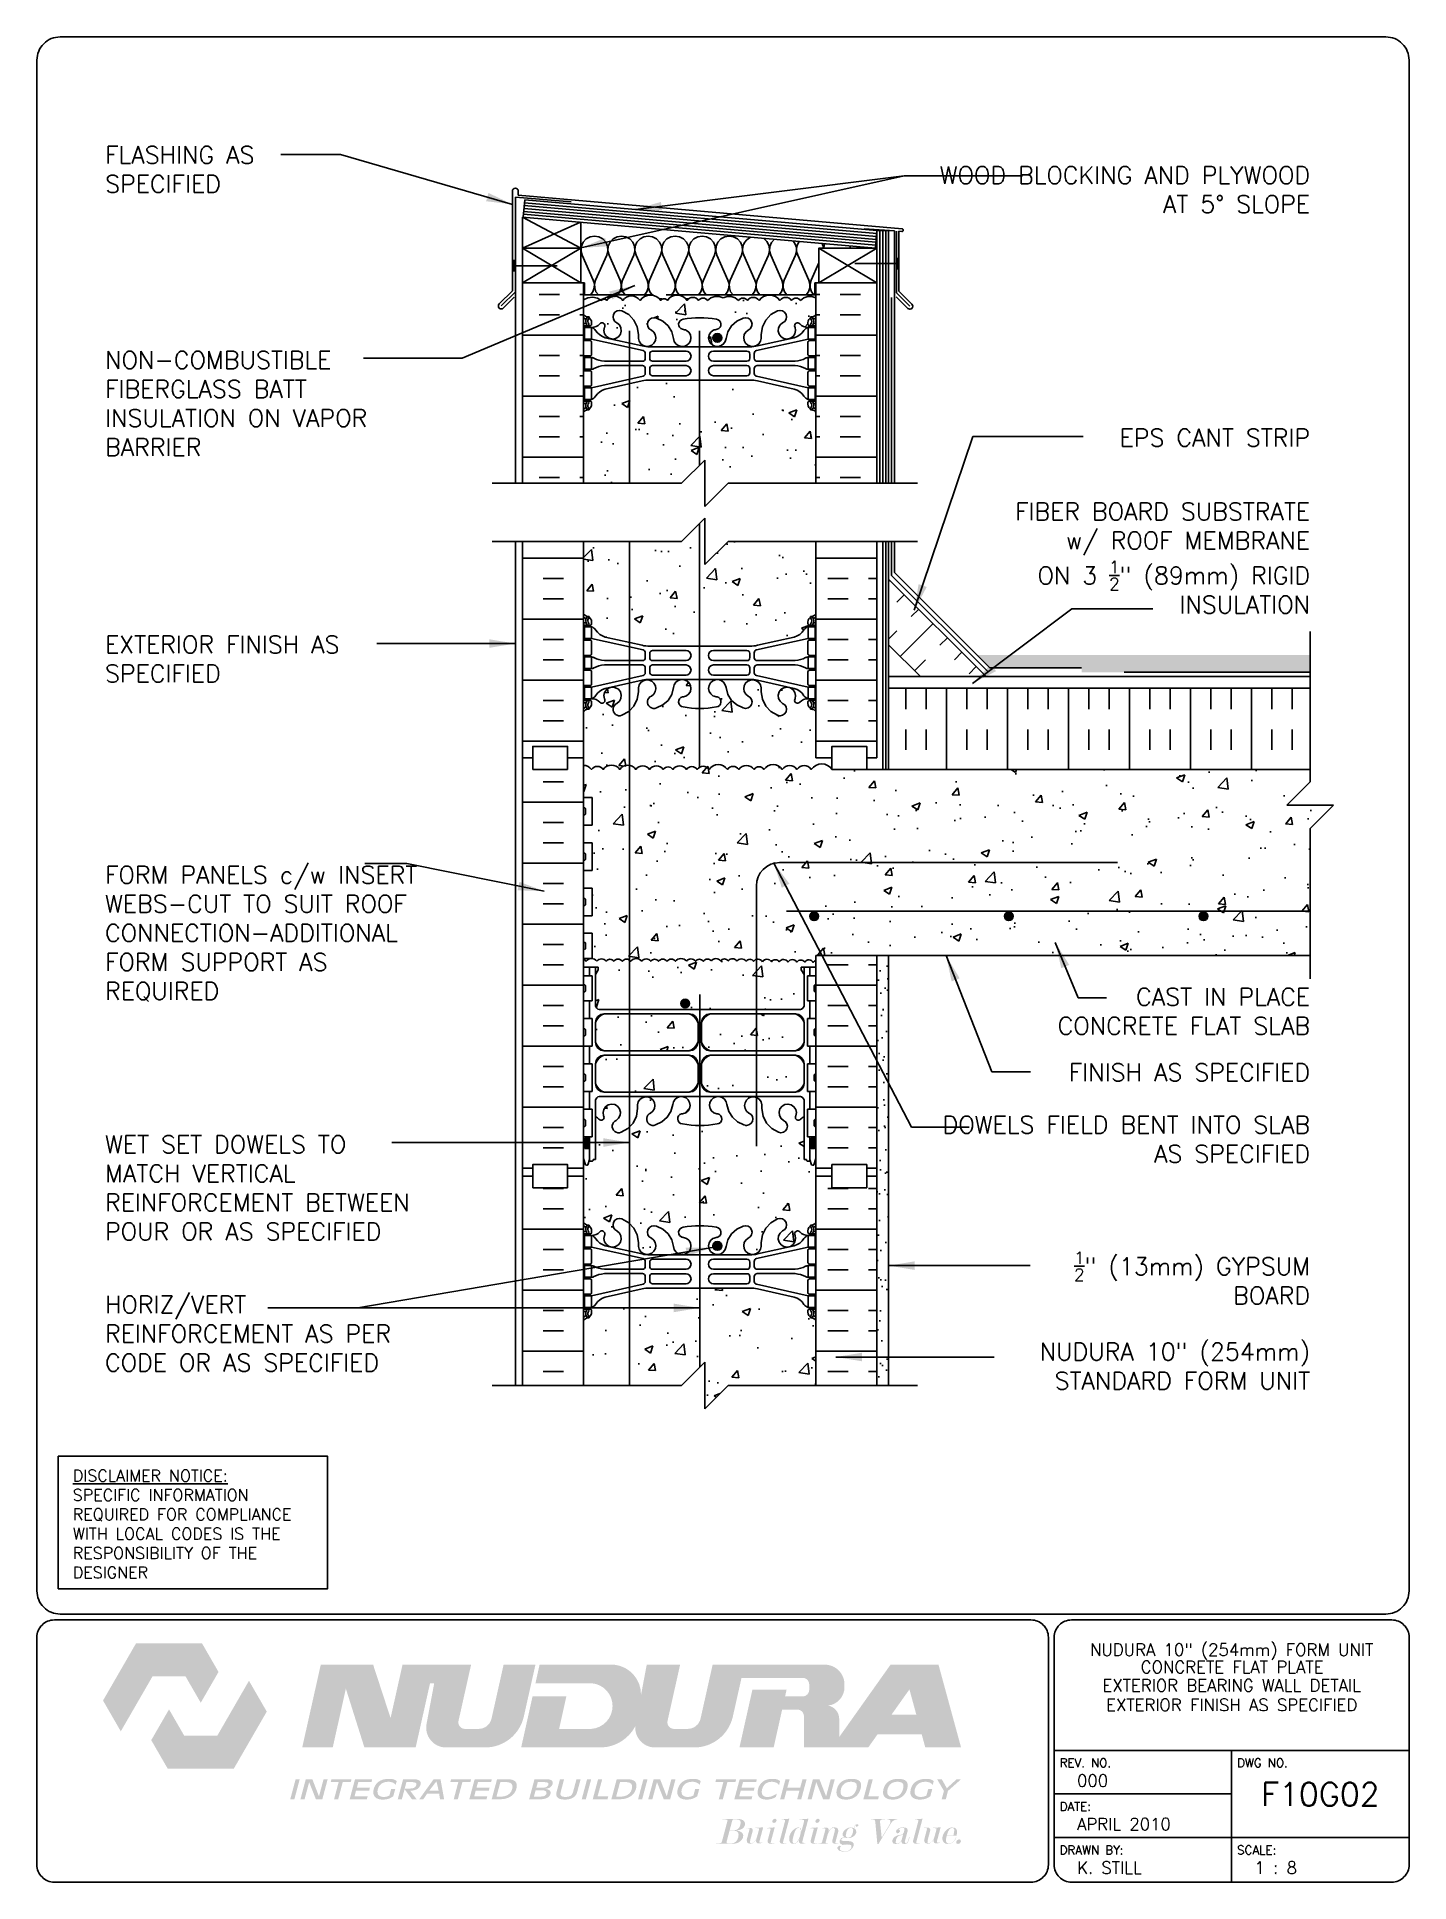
# Paper-space layout 'F10G02' of a CAD drawing. Header units: inches. Extents: x 0.42 to 7.8, y 0.49 to 10.41.
# The model-space entities are those that its viewports show. They can reach past a viewport. Long polylines and large blocks are cut down to what shows.
import ezdxf
from ezdxf.enums import TextEntityAlignment as Align

# ---------------------------------------------------------------- set-up
doc = ezdxf.new("R2010")
doc.units = ezdxf.units.IN
doc.header["$LTSCALE"] = 0.5
doc.header["$MEASUREMENT"] = 0
doc.linetypes.add('DASHED2', pattern=[0.375, 0.25, -0.125])
for name, color, linetype in [('HATCH', 12, 'Continuous'), ('line25', 2, 'Continuous'), ('LINE3', 3, 'Continuous'), ('LINE50', 5, 'Continuous'), ('LINE9', 9, 'Continuous'), ('LOGO', 7, 'Continuous'), ('TBK_LINE65', 3, 'Continuous'), ('TBK_TEXT', 4, 'Continuous'), ('TEXT', 4, 'Continuous'), ('Web_Edge', 9, 'Continuous')]:
    doc.layers.add(name, color=color, linetype=linetype)
doc.styles.add('DIM', font='romans.shx', dxfattribs={"width": 0.7})
doc.styles.add('ROMANS', font='romans.shx', dxfattribs={"height": 0.75})
doc.dimstyles.new('ext_12', dxfattribs={"dimscale": 12, "dimtxt": 0.09375, "dimasz": 0.09375, "dimexe": 0.09375, "dimexo": 0.0625, "dimgap": 0.0625, "dimtad": 1, "dimdec": 1, "dimzin": 3, "dimdsep": 46, "dimlunit": 4, "dimtxsty": 'DIM', "dimcen": 0.09, "dimdle": 0.09375, "dimclrt": 4, "dimadec": 0, "dimazin": 0, "dimtfac": 1, "dimtdec": 1, "dimtmove": 2, "dimatfit": 3, "dimfxl": 1, "dimfrac": 2, "dimtolj": 1, "dimtzin": 0, "dimarcsym": 0})

psp = doc.layouts.new('F10G02')

# ---------------------------------------------------------------- texts
at = {"layer": 'TBK_TEXT', "color": 7, "style": 'ROMANS'}
for s, p in [('REV. NO.', (5.9215, 1.107)), ('DWG NO.', (6.876, 1.107)), ('DATE:', (5.9215, 0.8726)), ('DRAWN BY:', (5.9215, 0.6382)), ('SCALE:', (6.876, 0.6382))]:
    psp.add_text(s, height=0.04688, dxfattribs=at).set_placement(p)
at = {"layer": 'TEXT', "insert": (0.6134, 2.7065), "char_height": 0.0625, "width": 1.41371, "attachment_point": 1, "style": 'ROMANS'}
psp.add_mtext('{\\Fromans.shx|c1;\\LDISCLAIMER NOTICE:\\l\\PSPECIFIC INFORMATION REQUIRED FOR COMPLIANCE WITH LOCAL CODES IS THE RESPONSIBILITY OF THE DESIGNER}', dxfattribs=at)

msp = doc.modelspace()

# ---------------------------------------------------------------- texts
at = {"layer": 'TEXT', "char_height": 0.75, "style": 'ROMANS'}
for s, insert, width, attachment_point in [('FLASHING AS \\PSPECIFIED', (103.658, 167.361), 8.7776, 1), ('\\A1;WOOD BLOCKING AND PLYWOOD \\PAT 5%%D SLOPE', (155.512, 166.489), 17.3954, 3), ('NON-COMBUSTIBLE\\PFIBERGLASS BATT INSULATION ON VAPOR BARRIER', (103.658, 158.537), 12.44051, 1), ('\\A1;EPS CANT STRIP', (155.512, 155.191), 9.59335, 3), ('\\A1;FIBER BOARD SUBSTRATE\\Pw/ ROOF MEMBRANE \\PON 3 {\\H0.7x;\\S1/2;}" (89mm) RIGID \\PINSULATION', (155.512, 152.016), 26.1134, 3), ('EXTERIOR FINISH AS SPECIFIED', (103.653, 145.293), 14.56426, 4), ('FORM PANELS c/w INSERT WEBS-CUT TO SUIT ROOF CONNECTION-ADDITIONAL\\PFORM SUPPORT AS \\PREQUIRED', (103.653, 133.47), 14.56613, 4), ('CAST IN PLACE CONCRETE FLAT SLAB', (155.512, 131.132), 12.93494, 3), ('FINISH AS SPECIFIED', (155.512, 127.881), 15.67841, 3), ('DOWELS FIELD BENT INTO SLAB AS SPECIFIED', (155.512, 125.627), 17.21743, 3), ('WET SET DOWELS TO MATCH VERTICAL REINFORCEMENT BETWEEN POUR OR AS SPECIFIED', (103.653, 122.532), 15.31511, 4), ('\\A1;{\\H0.7x;\\S1/2;}" (13mm) GYPSUM \\PBOARD', (155.512, 119.79), 17.21743, 3), ('HORIZ/VERT REINFORCEMENT AS PER CODE OR AS SPECIFIED', (103.653, 117.888), 14.36832, 1), ('NUDURA 10" (254mm) STANDARD FORM UNIT', (155.512, 115.862), 17.21743, 3)]:
    msp.add_mtext(s, dxfattribs=dict(at, insert=insert, width=width, attachment_point=attachment_point))

# ---------------------------------------------------------------- blocks, each defined once
blk = doc.blocks.new('TITLEBLOCK-Tag')
at = {"style": 'ROMANS'}
for tag, height, p in [('TITLE_LINE_1', 0.065, (0.927, -0.1328)), ('TITLE_LINE_2', 0.065, (0.9294, -0.2258)), ('CENTRE-LINE-3', 0.065, (0.927, -0.3246)), ('TITLE_LINE_4', 0.065, (0.927, -0.4299)), ('TITLE_LINE_5', 0.065, (0.927, -0.526)), ('DWG', 0.125, (1.4043, -0.9102))]:
    blk.add_attdef(tag, text='', height=height, dxfattribs=at).set_placement(p, align=Align.MIDDLE_CENTER)
for tag, p in [('LATEST_REVISION', (0.0954, -0.8366)), ('REVISION_DATE', (0.0954, -1.071)), ('DRAWN_BY', (0.0954, -1.3053)), ('SCALE', (1.0499, -1.3053))]:
    blk.add_attdef(tag, text='', height=0.065, dxfattribs=at).set_placement(p, align=Align.MIDDLE_LEFT)

# ---------------------------------------------------------------- hatches: boundary and pattern name
at = {"layer": 'HATCH'}
h = msp.add_hatch(dxfattribs=at)
h.set_pattern_fill('INSUL', color=256, scale=7, style=0)
h.set_pattern_definition([(0, (-2801.9145, -252.9), (0, 2.625), []), (0, (-2801.9145, -252.025), (0, 2.625), [0.875, -0.875]), (0, (-2801.9145, -251.15), (0, 2.625), [0.875, -0.875])])
h.paths.add_polyline_path([(124.247, 161.479), (121.622, 161.479), (121.622, 152.854), (124.247, 152.854)])
h = msp.add_hatch(dxfattribs=at)
h.set_pattern_fill('INSUL', color=256, scale=7, style=0)
h.set_pattern_definition([(180, (3060.4086, -252.9), (0, 2.625), []), (180, (3060.4086, -252.025), (0, 2.625), [0.875, -0.875]), (180, (3060.4086, -251.15), (0, 2.625), [0.875, -0.875])])
h.paths.add_polyline_path([(136.872, 161.479), (134.247, 161.479), (134.247, 152.854), (136.872, 152.854)])
h = msp.add_hatch(dxfattribs=at)
h.set_pattern_fill('AR-CONC', color=256, scale=0.5)
h.paths.add_polyline_path([(155.512, 138.003), (156.512, 139.003), (154.512, 139.003), (155.512, 140.003), (155.512, 140.534), (136.185, 140.534), (134.935, 140.534), (134.935, 140.56, 0.508635), (134.046, 140.543, 0.520567), (133.429, 140.543, 0.520567), (132.797, 140.543, 0.520567), (132.008, 140.543, 0.520567), (131.582, 140.543, 0.520567), (130.923, 140.543, 0.520567), (130.435, 140.543, 0.520567), (129.646, 140.543, 0.520567), (129.136, 140.543, 0.520567), (128.679, 140.543, 0.520567), (128.088, 140.543, 0.520567), (127.678, 140.543, 0.520567), (127.09, 140.543, 0.520567), (126.495, 140.543, 0.520567), (125.806, 140.543, 0.520567), (125.091, 140.543, 0.520567), (124.589, 140.543, 0.253229), (124.247, 140.714), (124.247, 139.339), (124.612, 139.339), (124.612, 138.139), (124.247, 138.139), (124.247, 137.389), (124.612, 137.389), (124.612, 136.189), (124.247, 136.189), (124.247, 135.439), (124.612, 135.439), (124.612, 134.239), (124.247, 134.239), (124.247, 133.489), (124.612, 133.489), (124.612, 132.405, -0.223532), (124.822, 132.284, -0.520567), (125.215, 132.284, -0.520567), (125.547, 132.284, -0.520567), (125.909, 132.284, -0.520567), (126.281, 132.284, -0.520567), (126.747, 132.284, -0.520567), (127.14, 132.284, -0.520567), (127.471, 132.284, -0.520567), (127.834, 132.284, -0.520567), (128.206, 132.284, -0.520567), (128.672, 132.284, -0.520567), (129.065, 132.284, -0.520567), (129.396, 132.284, -0.493322), (129.747, 132.3, -0.520567), (130.14, 132.3, -0.520567), (130.471, 132.3, -0.546814), (130.843, 132.284, -0.520567), (131.237, 132.284, -0.520567), (131.568, 132.284, -0.546814), (131.94, 132.269, -0.520567), (132.333, 132.269, -0.520567), (132.664, 132.269, -0.546814), (133.036, 132.254, -0.520567), (133.43, 132.254, -0.520567), (133.761, 132.254, -0.546814), (134.133, 132.239, -0.153631), (134.247, 132.327), (134.247, 132.534), (155.512, 132.534)])
h.paths.add_polyline_path([(134.247, 143.034, 0.08841), (134.101, 143.132), (134.011, 143.132), (134.011, 143.174, -0.249069), (133.901, 143.381), (133.901, 143.448, -0.414214), (133.964, 143.511), (134.011, 143.511), (134.011, 143.581), (133.906, 143.581, 0.231736), (133.548, 143.43, -0.8344), (133.337, 143.555), (133.349, 143.576, 2.155404), (132.81, 143.382, -1), (132.596, 142.871, -0.311223), (131.887, 143.887), (131.888, 144.052, 1.661382), (131.327, 143.699, -1), (131.113, 143.188, -0.307094), (130.375, 144.084, 1.604516), (129.816, 143.708, 0.055617), (129.995, 143.662, -0.843243), (129.961, 143.23, -0.047544), (129.247, 143.165, -0.047544), (128.533, 143.23, -0.843243), (128.499, 143.662, 0.055617), (128.678, 143.708, 1.604516), (128.12, 144.084, -0.307094), (127.381, 143.188, -1), (127.167, 143.699, 1.661382), (126.606, 144.052), (126.607, 143.906, -0.316114), (125.898, 142.871, -1), (125.684, 143.382, 2.155404), (125.146, 143.576), (125.157, 143.555, -0.834375), (124.946, 143.43, 0.23174), (124.588, 143.581), (124.483, 143.581), (124.483, 143.511), (124.531, 143.511, -0.414214), (124.593, 143.448), (124.593, 143.381, -0.249069), (124.483, 143.174), (124.483, 143.132), (124.393, 143.132, 0.088416), (124.247, 143.034), (124.247, 141.034), (124.247, 140.714, -0.253229), (124.589, 140.543, -0.520567), (125.091, 140.543, -0.520567), (125.806, 140.543, -0.520567), (126.495, 140.543, -0.520567), (127.09, 140.543, -0.520567), (127.678, 140.543, -0.520567), (128.088, 140.543, -0.520567), (128.679, 140.543, -0.520567), (129.136, 140.543, -0.520567), (129.646, 140.543, -0.520567), (130.435, 140.543, -0.520567), (130.923, 140.543, -0.520567), (131.582, 140.543, -0.520567), (132.008, 140.543, -0.520567), (132.797, 140.543, -0.520567), (133.429, 140.543, -0.520567), (134.046, 140.543, -0.508635), (134.935, 140.56), (134.935, 141.034), (134.247, 141.034)])
h.paths.add_polyline_path([(134.247, 150.354), (130.466, 150.354), (129.466, 149.354), (129.466, 151.354), (128.466, 150.354), (124.247, 150.354), (124.247, 147.227, 0.088416), (124.393, 147.129), (124.483, 147.129), (124.483, 147.088, -0.249069), (124.593, 146.881), (124.593, 146.813, -0.414214), (124.531, 146.751), (124.483, 146.751), (124.483, 146.681), (124.588, 146.681, -0.168672), (124.774, 146.531, 0.17445), (125.181, 146.235), (126.762, 145.882, 0.054974), (127.089, 145.846), (129.247, 145.846), (131.405, 145.846, 0.054974), (131.732, 145.882), (133.313, 146.235, 0.17445), (133.72, 146.531, -0.168672), (133.906, 146.681), (134.011, 146.681), (134.011, 146.751), (133.964, 146.751, -0.414214), (133.901, 146.813), (133.901, 146.881, -0.249069), (134.011, 147.088), (134.011, 147.129), (134.101, 147.129, 0.08841), (134.247, 147.227)])
h.paths.add_polyline_path([(134.247, 155.917, 0.08841), (134.101, 156.015), (134.011, 156.015), (134.011, 156.056, -0.249069), (133.901, 156.263), (133.901, 156.331, -0.414214), (133.964, 156.393), (134.011, 156.393), (134.011, 156.463), (133.906, 156.463, -0.168672), (133.72, 156.613, 0.17445), (133.313, 156.909), (131.732, 157.262, 0.054974), (131.405, 157.298), (129.247, 157.298), (127.089, 157.298, 0.054974), (126.762, 157.262), (125.181, 156.909, 0.17445), (124.774, 156.613, -0.168672), (124.588, 156.463), (124.483, 156.463), (124.483, 156.393), (124.531, 156.393, -0.414214), (124.593, 156.331), (124.593, 156.263, -0.249069), (124.483, 156.056), (124.483, 156.015), (124.393, 156.015, 0.088416), (124.247, 155.917), (124.247, 152.854), (128.466, 152.854), (129.466, 153.854), (129.466, 151.854), (130.466, 152.854), (134.247, 152.854)])
h.paths.add_polyline_path([(132.596, 160.273, -1), (132.81, 159.762, 2.155404), (133.349, 159.567), (133.337, 159.589, -0.834375), (133.548, 159.714, 0.23174), (133.906, 159.563), (134.011, 159.563), (134.011, 159.633), (133.964, 159.633, -0.414214), (133.901, 159.696), (133.901, 159.763, -0.249069), (134.011, 159.97), (134.011, 160.012), (134.101, 160.012, 0.08841), (134.247, 160.11), (134.247, 160.83, 0.336749), (133.585, 160.724, 0.520567), (133.198, 160.724, 0.520567), (132.698, 160.724, 0.259173), (132.247, 160.944, 0.259173), (131.796, 160.724, 0.520567), (131.296, 160.724, 0.520567), (130.909, 160.724, 0.336749), (130.247, 160.83, 0.336749), (129.585, 160.724, 0.520567), (129.198, 160.724, 0.520567), (128.698, 160.724, 0.520567), (127.852, 160.724, 0.520567), (127.57, 160.724, 0.520567), (126.675, 160.724, 0.520567), (125.935, 160.724, 0.520567), (125.242, 160.724, 0.520567), (125.022, 160.724, 0.321585), (124.247, 160.75), (124.247, 160.11, 0.088416), (124.393, 160.012), (124.483, 160.012), (124.483, 159.97, -0.249069), (124.593, 159.763), (124.593, 159.696, -0.414214), (124.531, 159.633), (124.483, 159.633), (124.483, 159.563), (124.588, 159.563, 0.231736), (124.946, 159.714, -0.8344), (125.157, 159.589), (125.146, 159.567, 2.155404), (125.684, 159.762, -1), (125.898, 160.273, -0.311223), (126.607, 159.257), (126.606, 159.092, 1.661382), (127.167, 159.445, -1), (127.381, 159.956, -0.30095), (128.117, 159.084, 1.661382), (128.678, 159.436, 0.055617), (128.499, 159.482, -0.843243), (128.533, 159.914, -0.047544), (129.247, 159.979, -0.047544), (129.961, 159.914, -0.843243), (129.995, 159.482, 0.055617), (129.816, 159.436, 1.661382), (130.377, 159.084, -0.30095), (131.113, 159.956, -1), (131.327, 159.445, 1.661382), (131.888, 159.092), (131.887, 159.257, -0.311223)])
h.paths.add_polyline_path([(133.737, 131.722), (133.617, 131.922), (133.617, 132.034), (134.247, 132.034), (134.247, 132.327, 0.153631), (134.133, 132.239, 0.546814), (133.761, 132.254, 0.520567), (133.43, 132.254, 0.520567), (133.036, 132.254, 0.546814), (132.664, 132.269, 0.520567), (132.333, 132.269, 0.520567), (131.94, 132.269, 0.546814), (131.568, 132.284, 0.520567), (131.237, 132.284, 0.520567), (130.843, 132.284, 0.546814), (130.471, 132.3, 0.520567), (130.14, 132.3, 0.520567), (129.747, 132.3, 0.493322), (129.396, 132.284, 0.520567), (129.065, 132.284, 0.520567), (128.672, 132.284, 0.520567), (128.206, 132.284, 0.520567), (127.834, 132.284, 0.520567), (127.471, 132.284, 0.520567), (127.14, 132.284, 0.520567), (126.747, 132.284, 0.520567), (126.281, 132.284, 0.520567), (125.909, 132.284, 0.520567), (125.547, 132.284, 0.520567), (125.215, 132.284, 0.520567), (124.822, 132.284, 0.223532), (124.612, 132.405, 0.266074), (124.356, 132.284, 0.154863), (124.247, 132.368), (124.247, 132.034), (124.877, 132.034), (124.877, 131.922), (124.757, 131.722), (124.757, 130.361, 0.268156), (124.918, 130.213), (133.576, 130.213, 0.268138), (133.737, 130.361)])
h.paths.add_polyline_path([(129.171, 129.65, 0.225652), (128.796, 130.025), (125.132, 130.025, 0.225652), (124.757, 129.65), (124.757, 128.809, 0.225652), (125.132, 128.434), (128.796, 128.434, 0.225652), (129.171, 128.809)])
h.paths.add_polyline_path([(129.171, 127.869, 0.225652), (128.796, 128.244), (125.132, 128.244, 0.225652), (124.757, 127.869), (124.757, 127.028, 0.225652), (125.132, 126.653), (128.796, 126.653, 0.225652), (129.171, 127.028)])
h.paths.add_polyline_path([(133.737, 127.869, 0.225652), (133.362, 128.244), (129.698, 128.244, 0.225652), (129.323, 127.869), (129.323, 127.028, 0.225652), (129.698, 126.653), (133.362, 126.653, 0.225652), (133.737, 127.028)])
h.paths.add_polyline_path([(133.737, 129.65, 0.225652), (133.362, 130.025), (129.698, 130.025, 0.225652), (129.323, 129.65), (129.323, 128.809, 0.225652), (129.698, 128.434), (133.362, 128.434, 0.225652), (133.737, 128.809)])
h.paths.add_polyline_path([(133.737, 125.6, 0.108935), (133.584, 125.487, -0.8344), (133.373, 125.613), (133.385, 125.634, 2.155404), (132.846, 125.44, -1), (132.632, 124.929, -0.311223), (131.923, 125.945), (131.924, 126.11, 1.661382), (131.363, 125.757, -1), (131.149, 125.246, -0.30095), (130.413, 126.118, 1.661382), (129.852, 125.765, 0.055617), (130.031, 125.72, -0.843243), (129.997, 125.287, -0.049932), (129.247, 125.223, -0.049932), (128.497, 125.287, -0.843243), (128.463, 125.72, 0.055617), (128.642, 125.765, 1.661382), (128.081, 126.118, -0.30095), (127.345, 125.246, -1), (127.131, 125.757, 1.661382), (126.57, 126.11), (126.571, 125.945, -0.311223), (125.862, 124.929, -1), (125.648, 125.44, 2.155404), (125.11, 125.634), (125.121, 125.613, -0.834375), (124.91, 125.487, 0.108938), (124.757, 125.6), (124.757, 123.763), (124.657, 123.763), (124.657, 123.733, -0.414214), (124.607, 123.683), (124.481, 123.683), (124.432, 123.533, -0.6), (124.332, 123.533), (124.247, 123.794), (124.247, 123.034), (124.247, 121.034, 0.088416), (124.393, 120.937), (124.483, 120.937), (124.483, 120.895, -0.249069), (124.593, 120.688), (124.593, 120.621, -0.414214), (124.531, 120.558), (124.483, 120.558), (124.483, 120.488), (124.588, 120.488, 0.231736), (124.946, 120.639, -0.8344), (125.157, 120.514), (125.146, 120.492, 2.155404), (125.684, 120.687, -1), (125.898, 121.198, -0.311223), (126.607, 120.182), (126.606, 120.017, 1.661382), (127.167, 120.37, -1), (127.381, 120.881, -0.30095), (128.117, 120.009, 1.661382), (128.678, 120.361, 0.055617), (128.499, 120.407, -0.843243), (128.533, 120.839, -0.047544), (129.247, 120.904, -0.047544), (129.961, 120.839, -0.843243), (129.995, 120.407, 0.055617), (129.816, 120.361, 1.661382), (130.377, 120.009, -0.30095), (131.113, 120.881, -1), (131.327, 120.37, 1.661382), (131.888, 120.017), (131.887, 120.182, -0.311223), (132.596, 121.198, -1), (132.81, 120.687, 2.155404), (133.349, 120.492), (133.337, 120.514, -0.834375), (133.548, 120.639, 0.23174), (133.906, 120.488), (134.011, 120.488), (134.011, 120.558), (133.964, 120.558, -0.414214), (133.901, 120.621), (133.901, 120.688, -0.249069), (134.011, 120.895), (134.011, 120.937), (134.101, 120.937, 0.08841), (134.247, 121.034), (134.247, 123.034), (134.247, 123.794), (134.162, 123.533, -0.6), (134.062, 123.533), (134.013, 123.683), (133.887, 123.683, -0.414214), (133.837, 123.733), (133.837, 123.763), (133.737, 123.763)])
h.paths.add_polyline_path([(134.247, 116.842, 0.08841), (134.101, 116.939), (134.011, 116.939), (134.011, 116.981, -0.249069), (133.901, 117.188), (133.901, 117.256, -0.414214), (133.964, 117.318), (134.011, 117.318), (134.011, 117.388), (133.906, 117.388, -0.155529), (133.73, 117.522, 0.180914), (133.313, 117.834), (131.732, 118.187, 0.054974), (131.405, 118.223), (129.247, 118.223), (127.089, 118.223, 0.054974), (126.762, 118.187), (125.181, 117.834, 0.180914), (124.764, 117.522, -0.155529), (124.588, 117.388), (124.483, 117.388), (124.483, 117.318), (124.531, 117.318, -0.414214), (124.593, 117.256), (124.593, 117.188, -0.249069), (124.483, 116.981), (124.483, 116.939), (124.393, 116.939, 0.088416), (124.247, 116.842), (124.247, 114.034), (128.466, 114.034), (129.466, 115.034), (129.466, 113.034), (130.466, 114.034), (134.247, 114.034)])
h = msp.add_hatch(dxfattribs=at)
h.set_pattern_fill('INSUL', color=256, scale=7, style=0)
h.paths.add_polyline_path([(136.872, 150.354), (134.247, 150.354), (134.247, 141.034), (134.935, 141.034), (134.935, 141.534), (136.435, 141.534), (136.435, 141.034), (136.872, 141.034)])
h.paths.add_polyline_path([(124.247, 150.354), (121.622, 150.354), (121.622, 141.034), (122.06, 141.034), (122.06, 141.534), (123.56, 141.534), (123.56, 141.034), (124.247, 141.034)])
h = msp.add_hatch(dxfattribs=at)
h.set_pattern_fill('INSUL', color=256, scale=7, angle=45, style=0)
h.set_pattern_definition([(45, (30.069, -14.3667), (-1.856155, 1.856155), []), (45, (29.4502, -13.748), (-1.856155, 1.856155), [0.875, -0.875]), (45, (28.8315, -13.1292), (-1.856155, 1.856155), [0.875, -0.875])])
h.paths.add_polyline_path([(138.62, 144.659), (141.449, 144.659), (137.372, 148.736), (137.372, 145.908)])
h = msp.add_hatch(dxfattribs=at)
h.set_pattern_fill('GRAVEL', color=256, style=0)
h.set_pattern_definition([(228.0128, (4.72, 1), (-7.999998232, -9.000001342), [0.134536, -13.319088]), (184.9697, (4.63, 0.9), (12.0000010515, 0.999991307), [0.230868, -22.855925]), (132.5104, (4.4, 0.88), (9.999990718, -11.000008674), [0.162788, -16.116032]), (267.2737, (4.01, 0.63), (0.999996018, 20.000000295), [0.210238, -20.813558]), (292.8337, (4, 0.42), (-5.000009905, 11.999996412), [0.206155, -20.409373]), (357.2737, (4.08, 0.23), (-20.000000295, 0.999996018), [0.210238, -20.813558]), (37.6942, (4.29, 0.22), (-13.0000073456, -9.999990405), [0.278029, -27.524849]), (72.2553, (4.51, 0.39), (7.000010763, 21.999996231), [0.262488, -25.986321]), (121.4296, (4.59, 0.64), (-8.000008234, 12.999995036), [0.21095, -20.884073]), (175.2364, (4.48, 0.82), (11.000000946, -0.999991533), [0.240832, -11.800763]), (222.3974, (4.24, 0.84), (-12.000007351, -10.999992082), [0.311448, -30.833375]), (138.8141, (5, 0.62), (-7.000002947, 5.999997313), [0.106301, -10.523844]), (171.4692, (4.92, 0.69), (12.999998285, -2.00000791), [0.202237, -20.021511]), (225, (4.72, 0.72), (-1e-16, -1.0000003), [0.141421, -1.272792]), (203.1986, (4.65, 0.84), (4.99999973, 2.000001325), [0.076158, -7.539615]), (291.8014, (4.58, 0.81), (-0.99999991, 3.00000027), [0.107703, -5.277462]), (30.9638, (4.62, 0.71), (2.99999802, 2.00000248), [0.174929, -5.656023]), (161.5651, (4.77, 0.8), (2.00000043, -0.9999984), [0.126491, -3.035787]), (16.3895, (4, 0.81), (10.000002198, 2.99999271), [0.1772, -17.542845]), (70.3462, (4.17, 0.86), (-3.999995247, -11.000002136), [0.148661, -14.717408]), (293.1986, (4.77, 1), (-2.000001325, 4.99999973), [0.152315, -7.463458]), (343.6105, (4.83, 0.86), (-10.000002198, 2.99999271), [0.1772, -17.542845]), (339.444, (4, 0.19), (-5.000001845, 1.999995996), [0.17088, -8.373124]), (294.7751, (4.16, 0.13), (-4.99999219, 11.000003422), [0.143178, -14.174643]), (66.8014, (4.78, 0), (2.000001325, 4.99999973), [0.152315, -7.463458]), (17.354, (4.84, 0.14), (-13.000002019, -3.999994502), [0.167631, -16.595424]), (69.444, (4.29, 0), (-1.999995996, -5.000001845), [0.08544, -8.458564]), (101.3099, (4.72, 0), (-0.99999763, 4.00000075), [0.05099, -5.048029]), (165.9638, (4.71, 0.05), (3.00000055, -0.99999806), [0.206155, -3.91695]), (186.009, (4.51, 0.1), (9.999999751, 0.999999317), [0.19105, -18.913923]), (303.6901, (4.62, 0.62), (-1.00000133, 1.99999956), [0.144222, -3.461329]), (353.1572, (4.7, 0.5), (16.9999993655, -2.000007998), [0.251794, -24.927563]), (60.9454, (4.95, 0.47), (-4.000000027, -7.000000385), [0.102956, -10.192674]), (90, (5, 0.56), (-1, 1), [0.06, -0.94]), (120.2564, (4.49, 0.13), (3.999994887, -7.000002456), [0.138924, -13.75352]), (48.0128, (4.42, 0.25), (7.999998232, 9.000001342), [0.269072, -13.184552]), (0, (4.6, 0.45), (1, 1), [0.26, -0.74]), (325.3048, (4.86, 0.45), (-9.999994259, 7.00000861), [0.158114, -15.653274]), (254.0546, (4.99, 0.36), (-0.99999989, -4.00000013), [0.145602, -7.134508]), (207.646, (4.95, 0.22), (-18.999995807, -10.000007713), [0.237065, -23.469474]), (175.4261, (4.74, 0.11), (-13.000000558, 0.999994801), [0.250799, -24.829074])])
h.paths.add_polyline_path([(155.512, 145.472), (141.167, 145.472), (141.729, 144.909), (145.677, 144.909), (145.677, 144.722), (155.512, 144.722)])
h = msp.add_hatch(dxfattribs=at)
h.set_pattern_fill('INSUL', color=256, scale=7, angle=90, style=0)
h.set_pattern_definition([(90, (37.4825, -14.3667), (-2.625, 2e-16), []), (90, (36.6075, -14.3667), (-2.625, 2e-16), [0.875, -0.875]), (90, (35.7325, -14.3667), (-2.625, 2e-16), [0.875, -0.875])])
h.paths.add_polyline_path([(137.372, 144.034), (137.372, 140.534), (155.512, 140.534), (155.512, 144.034)])
h = msp.add_hatch(dxfattribs=at)
h.set_pattern_fill('INSUL', color=256, scale=7, style=0)
h.paths.add_polyline_path([(136.872, 132.534), (134.247, 132.534), (134.247, 123.034), (134.935, 123.034), (134.935, 123.534), (136.435, 123.534), (136.435, 123.034), (136.872, 123.034)])
h.paths.add_polyline_path([(124.247, 141.034), (123.56, 141.034), (123.56, 140.534), (122.06, 140.534), (122.06, 141.034), (121.622, 141.034), (121.622, 123.034), (122.06, 123.034), (122.06, 123.534), (123.56, 123.534), (123.56, 123.034), (124.247, 123.034)])
h = msp.add_hatch(dxfattribs=at)
h.set_pattern_fill('AR-SAND', color=256, scale=0.5, style=0)
h.set_pattern_definition([(37.5, (-94.5193, 2.6143), (-0.0314967, 0.9634119), [0, -0.76, 0, -0.85, 0, -0.8125]), (7.5, (-94.5193, 2.6143), (0.8848884, 1.411073), [0, -0.41, 0, -0.685, 0, -0.2625]), (327.5, (-95.1343, 2.6143), (1.557071, 0.0028295), [0, -0.25, 0, -0.9, 0, -1.175]), (317.5, (-95.1343, 2.6143), (1.503063, 0.438838), [0, -0.125, 0, -0.59, 0, -0.675])])
h.paths.add_polyline_path([(137.372, 132.534), (136.872, 132.534), (136.872, 132.06), (137.372, 132.06)])
h.paths.add_polyline_path([(137.372, 117.034), (136.872, 117.034), (136.872, 132.034), (137.372, 132.034)])
h.paths.add_polyline_path([(136.872, 114.034), (137.372, 114.034), (137.372, 116.947), (136.872, 116.947)])
h = msp.add_hatch(dxfattribs=at)
h.set_pattern_fill('INSUL', color=256, scale=7, style=0)
h.paths.add_polyline_path([(134.247, 114.034), (136.872, 114.034), (136.872, 123.034), (136.435, 123.034), (136.435, 122.534), (134.935, 122.534), (134.935, 123.034), (134.247, 123.034)])
h.paths.add_polyline_path([(121.622, 114.034), (124.247, 114.034), (124.247, 123.034), (123.56, 123.034), (123.56, 122.534), (122.06, 122.534), (122.06, 123.034), (121.622, 123.034)])
at = {"layer": 'LINE3'}
h = msp.add_hatch(color=256, dxfattribs=at)
h.paths.add_polyline_path([(130.187, 159.146, 0.831395), (129.819, 159.146)])
h.paths.add_polyline_path([(130.191, 159.111, 0.045935), (130.187, 159.146), (129.819, 159.146, 0.045935), (129.816, 159.111, 1)])
for points in [[(134.357, 134.222, 1), (133.982, 134.222, 1)], [(142.732, 134.222, 1), (142.357, 134.222, 1)], [(151.107, 134.222, 1), (150.732, 134.222, 1)], [(128.805, 130.467, 1), (128.43, 130.467, 1)], [(130.191, 120.036, 1), (129.816, 120.036, 1)]]:
    msp.add_hatch(color=256, dxfattribs=at).paths.add_polyline_path(points)

# ---------------------------------------------------------------- linework, layer by layer
msp.add_line((155.512, 144.722), (155.512, 145.472))
at = {"layer": 'HATCH'}
for p, q in [((121.185, 161.141), (121.185, 165.428)), ((121.31, 161.089), (121.31, 165.169)), ((123.714, 164.959), (121.31, 165.169)), ((121.435, 165.252), (121.435, 165.428)), ((137.953, 163.807), (121.435, 165.252)), ((136.817, 163.103), (121.663, 164.429)), ((136.828, 163.228), (121.674, 164.553)), ((136.839, 163.352), (121.685, 164.678)), ((136.85, 163.477), (121.696, 164.803)), ((136.861, 163.601), (121.707, 164.927)), ((121.622, 164.307), (124.122, 162.979)), ((124.112, 164.089), (121.622, 162.979)), ((137.622, 163.713), (136.315, 163.804)), ((136.997, 152.854), (136.997, 163.73)), ((137.122, 152.854), (137.122, 163.73)), ((137.247, 152.854), (137.247, 163.73)), ((137.622, 152.854), (137.622, 163.713)), ((137.716, 161.045), (137.716, 163.705)), ((137.947, 163.693), (137.81, 163.702)), ((137.81, 161.128), (137.81, 163.702)), ((124.122, 161.479), (121.622, 162.979)), ((124.122, 162.979), (121.622, 161.479)), ((134.372, 161.479), (136.872, 162.979)), ((134.372, 162.979), (136.872, 161.479)), ((124.185, 162.675), (124.664, 161.602)), ((125.244, 162.675), (124.765, 161.602)), ((125.344, 162.675), (125.824, 161.602)), ((126.403, 162.675), (125.924, 161.602)), ((126.504, 162.675), (126.983, 161.602)), ((127.563, 162.675), (127.084, 161.602)), ((127.663, 162.675), (128.142, 161.602)), ((128.722, 162.675), (128.243, 161.602)), ((128.823, 162.675), (129.302, 161.602)), ((129.881, 162.675), (129.403, 161.602)), ((129.982, 162.675), (130.461, 161.602)), ((131.041, 162.675), (130.562, 161.602)), ((131.141, 162.675), (131.621, 161.602)), ((132.2, 162.675), (131.721, 161.602)), ((132.301, 162.675), (132.78, 161.602)), ((133.36, 162.675), (132.881, 161.602)), ((133.461, 162.675), (133.94, 161.602)), ((134.372, 162.345), (134.041, 161.602)), ((121.185, 161.141), (120.616, 160.572)), ((121.31, 161.089), (120.704, 160.484)), ((121.26, 160.863), (120.793, 160.396)), ((137.703, 160.881), (138.201, 160.383)), ((137.716, 161.045), (138.29, 160.471)), ((137.81, 161.128), (138.378, 160.559)), ((137.122, 140.534), (137.122, 150.354)), ((137.247, 140.534), (137.247, 150.354)), ((137.622, 150.354), (137.622, 149.017)), ((141.729, 144.909), (137.622, 149.017)), ((145.677, 144.909), (141.729, 144.909))]:
    msp.add_line(p, q, dxfattribs=at)
at = {"layer": 'HATCH', "color": 6, "linetype": 'DASHED2', "ltscale": 0.5}
for points in [[(122.935, 161.479), (124.291, 161.479), (124.291, 160.958), (127.247, 160.958)], [(135.56, 161.479), (134.203, 161.479), (134.203, 160.958), (127.247, 160.958)]]:
    msp.add_lwpolyline(points, dxfattribs=at)
at = {"layer": 'HATCH'}
for points in [[(124.247, 160.75, -0.321585), (125.022, 160.724, -0.520567), (125.242, 160.724, -0.520567), (125.935, 160.724, -0.520567), (126.675, 160.724, -0.520567), (127.57, 160.724, -0.520567), (127.852, 160.724, -0.520567), (128.698, 160.724, -0.520567), (129.198, 160.724, -0.520567), (129.585, 160.724, -0.336749), (130.247, 160.83)], [(132.247, 160.944, 0.259173), (131.796, 160.724, 0.520567), (131.296, 160.724, 0.520567), (130.909, 160.724, 0.336749), (130.247, 160.83)], [(132.247, 160.944, -0.259173), (132.698, 160.724, -0.520567), (133.198, 160.724, -0.520567), (133.585, 160.724, -0.336749), (134.247, 160.83)], [(134.947, 140.543, 0.520567), (134.046, 140.543, 0.520567), (133.429, 140.543, 0.520567), (132.797, 140.543, 0.520567), (132.008, 140.543, 0.520567), (131.582, 140.543, 0.520567), (130.923, 140.543, 0.520567), (130.435, 140.543, 0.520567), (129.646, 140.543, 0.520567), (129.136, 140.543, 0.520567), (128.679, 140.543, 0.520567), (128.088, 140.543, 0.520567), (127.678, 140.543, 0.520567), (127.09, 140.543, 0.520567), (126.495, 140.543, 0.520567), (125.806, 140.543, 0.520567), (125.091, 140.543, 0.520567), (124.589, 140.543, 0.253229), (124.247, 140.714, 0.253229)], [(124.822, 132.284, 0.520567), (124.356, 132.284, 0.154863), (124.247, 132.368, 0.154863)], [(126.747, 132.284, 0.520567), (126.281, 132.284, 0.520567), (125.909, 132.284, 0.520567), (125.547, 132.284, 0.520567), (125.215, 132.284, 0.520567), (124.822, 132.284, 0.212897), (124.822, 132.284, 0.212897)], [(128.672, 132.284, 0.520567), (128.206, 132.284, 0.520567), (127.834, 132.284, 0.520567), (127.471, 132.284, 0.520567), (127.14, 132.284, 0.520567), (126.747, 132.284, 0.212897), (126.747, 132.284, 0.212897)], [(129.747, 132.3, 0.493322), (129.396, 132.284, 0.520567), (129.065, 132.284, 0.520567), (128.672, 132.284, 0.212897), (128.672, 132.284)], [(130.843, 132.284, 0.546814), (130.471, 132.3, 0.520567), (130.14, 132.3, 0.520567), (129.747, 132.3, 0.212897), (129.747, 132.3)], [(131.94, 132.269, 0.546814), (131.568, 132.284, 0.520567), (131.237, 132.284, 0.520567), (130.843, 132.284, 0.212897), (130.843, 132.284)], [(133.036, 132.254, 0.546814), (132.664, 132.269, 0.520567), (132.333, 132.269, 0.520567), (131.94, 132.269, 0.212897), (131.94, 132.269)], [(134.133, 132.239, 0.546814), (133.761, 132.254, 0.520567), (133.43, 132.254, 0.520567), (133.036, 132.254, 0.212897), (133.036, 132.254)], [(134.247, 132.327, 0.153631), (134.133, 132.239), (134.133, 132.239)]]:
    msp.add_lwpolyline(points, format="xyb", dxfattribs=at)
for centre, radius, start, end in [((121.31, 165.428), 0.125, 0, 180), ((137.95, 163.75), 0.0568, 266.63891, 86.63891), ((124.714, 162.912), 0.58, 335.96637, 204.06937), ((125.874, 162.912), 0.58, 335.96637, 204.06937), ((127.033, 162.912), 0.58, 335.96637, 204.06937), ((128.192, 162.912), 0.58, 335.96637, 204.06937), ((129.352, 162.912), 0.58, 335.96637, 204.06937), ((130.511, 162.912), 0.58, 335.96637, 204.06937), ((131.671, 162.912), 0.58, 112.47897, 204.06937), ((131.671, 162.912), 0.58, 335.96637, 57.52103), ((132.83, 162.912), 0.58, 129.53119, 204.06937), ((132.83, 162.912), 0.58, 335.96637, 40.46881), ((133.99, 162.912), 0.58, 142.41452, 204.06937), ((133.99, 162.912), 0.58, 6.64068, 27.58548), ((135.15, 162.912), 0.58, 153.63882, 173.35932), ((135.15, 162.912), 0.58, 6.64068, 16.36118), ((124.135, 161.365), 0.58, 315.31494, 24.06937), ((125.295, 161.365), 0.58, 155.96637, 224.68506), ((125.294, 161.365), 0.58, 315.31494, 24.06937), ((126.454, 161.365), 0.58, 155.96637, 224.68506), ((126.454, 161.365), 0.58, 315.31494, 24.06937), ((127.613, 161.365), 0.58, 155.96637, 224.68506), ((127.613, 161.365), 0.58, 315.31494, 24.06937), ((128.773, 161.365), 0.58, 155.96637, 224.68506), ((128.773, 161.365), 0.58, 315.31494, 24.06937), ((129.932, 161.365), 0.58, 155.96637, 224.68506), ((129.932, 161.365), 0.58, 315.31494, 24.06937), ((131.091, 161.365), 0.58, 155.96637, 224.68506), ((131.091, 161.365), 0.58, 315.31494, 24.06937), ((132.251, 161.365), 0.58, 155.96637, 224.68506), ((132.251, 161.365), 0.58, 315.31494, 24.06937), ((133.411, 161.365), 0.58, 155.96637, 224.68506), ((133.411, 161.365), 0.58, 315.31494, 24.06937), ((134.57, 161.365), 0.58, 155.96637, 224.68506), ((120.704, 160.484), 0.125, 135, 315), ((127.613, 161.365), 0.58, 259.88781, 270), ((128.772, 161.365), 0.58, 255.83684, 268.33023), ((133.931, 161.365), 0.58, 297.67982, 302.97697), ((138.29, 160.471), 0.125, 225, 45)]:
    msp.add_arc(centre, radius, start, end, dxfattribs=at)
at = {"layer": 'line25'}
for p, q in [((121.652, 164.304), (121.718, 165.052)), ((136.872, 163.726), (121.718, 165.052)), ((121.622, 164.307), (121.622, 161.479)), ((136.806, 162.979), (121.622, 164.307)), ((124.122, 161.479), (124.122, 164.088)), ((136.806, 162.979), (136.872, 163.726)), ((136.872, 162.979), (136.872, 163.73)), ((137.372, 163.73), (136.872, 163.73)), ((137.372, 152.854), (137.372, 163.73)), ((124.122, 162.979), (121.622, 162.979)), ((124.247, 161.479), (124.247, 152.854)), ((134.247, 152.854), (134.247, 161.479)), ((124.247, 141.034), (124.247, 150.354)), ((134.247, 150.354), (134.247, 141.034)), ((137.372, 140.534), (137.372, 150.354)), ((141.574, 144.534), (137.372, 148.736)), ((138.745, 144.534), (137.372, 145.908)), ((124.247, 123.034), (124.247, 141.034)), ((136.185, 140.534), (155.512, 140.534)), ((124.247, 139.339), (124.612, 139.339)), ((124.612, 138.139), (124.612, 139.339)), ((124.247, 138.139), (124.612, 138.139)), ((124.247, 137.389), (124.612, 137.389)), ((124.612, 136.189), (124.612, 137.389)), ((124.247, 136.189), (124.612, 136.189)), ((124.247, 135.439), (124.612, 135.439)), ((124.612, 134.239), (124.612, 135.439)), ((124.247, 134.239), (124.612, 134.239)), ((124.247, 133.489), (124.612, 133.489)), ((124.612, 133.489), (124.612, 132.409)), ((124.247, 123.034), (124.247, 132.534)), ((124.247, 132.409), (124.612, 132.409)), ((134.247, 132.534), (134.247, 123.034)), ((134.247, 132.534), (155.512, 132.534)), ((124.247, 131.659), (124.612, 131.659)), ((124.612, 130.579), (124.612, 131.659)), ((134.247, 131.659), (133.882, 131.659)), ((133.882, 130.579), (133.882, 131.659)), ((124.247, 130.579), (124.612, 130.579)), ((134.247, 130.579), (133.882, 130.579)), ((124.247, 129.829), (124.612, 129.829)), ((124.612, 129.829), (124.612, 128.629)), ((134.247, 129.829), (133.882, 129.829)), ((133.882, 129.829), (133.882, 128.629)), ((124.247, 128.629), (124.612, 128.629)), ((124.247, 127.879), (124.612, 127.879)), ((124.612, 127.879), (124.612, 126.679)), ((134.247, 128.629), (133.882, 128.629)), ((134.247, 127.879), (133.882, 127.879)), ((133.882, 127.879), (133.882, 126.679)), ((124.247, 126.679), (124.612, 126.679)), ((134.247, 126.679), (133.882, 126.679)), ((124.247, 125.929), (124.612, 125.929)), ((124.612, 125.929), (124.612, 124.729)), ((134.247, 125.929), (133.882, 125.929)), ((133.882, 125.929), (133.882, 124.729)), ((124.247, 124.729), (124.612, 124.729)), ((134.247, 124.729), (133.882, 124.729)), ((124.247, 123.034), (124.247, 114.034)), ((134.247, 114.034), (134.247, 123.034))]:
    msp.add_line(p, q, dxfattribs=at)
msp.add_lwpolyline([(136.872, 162.979), (136.872, 161.479), (134.372, 161.479), (134.372, 162.979)], close=True, dxfattribs=at)
msp.add_lwpolyline([(155.512, 144.034), (137.372, 144.034)], dxfattribs=at)
at = {"layer": 'LINE3'}
for p, q in [((126.224, 159.41), (126.224, 152.854)), ((129.233, 159.41), (129.233, 153.621)), ((129.233, 151.121), (129.233, 140.633)), ((126.224, 114.034), (126.224, 150.354)), ((155.512, 134.44), (132.973, 134.44)), ((129.247, 114.816), (129.247, 130.862))]:
    msp.add_line(p, q, dxfattribs=at)
at = {"layer": 'LINE3', "linetype": 'Continuous'}
msp.add_lwpolyline([(131.682, 124.327), (131.682, 135.534, -0.414214), (132.682, 136.534), (147.224, 136.534)], format="xyb", dxfattribs=at)
at = {"layer": 'LINE3'}
for centre in [(130.003, 159.111), (134.169, 134.222), (142.544, 134.222), (150.919, 134.222), (128.617, 130.467), (130.003, 120.036)]:
    msp.add_circle(centre, 0.188, dxfattribs=at)
at = {"layer": 'LINE50', "color": 9, "linetype": 'DASHED2'}
for p, q in [((137.497, 152.854), (137.497, 163.721)), ((137.497, 148.892), (137.497, 150.354)), ((141.667, 144.722), (137.497, 148.892)), ((155.512, 144.722), (141.667, 144.722))]:
    msp.add_line(p, q, dxfattribs=at)
at = {"layer": 'LINE50'}
for p, q in [((121.622, 161.479), (124.247, 161.479)), ((121.622, 152.854), (121.622, 161.479)), ((134.247, 161.479), (136.872, 161.479)), ((136.872, 152.854), (136.872, 161.479)), ((121.622, 141.034), (121.622, 150.354)), ((136.872, 150.354), (136.872, 141.034)), ((121.622, 141.034), (121.622, 123.034)), ((136.872, 132.534), (136.872, 123.034)), ((121.622, 114.034), (121.622, 123.034)), ((134.247, 123.034), (134.935, 123.034)), ((136.872, 114.034), (136.872, 123.034))]:
    msp.add_line(p, q, dxfattribs=at)
for points in [[(121.622, 141.034), (122.06, 141.034), (122.06, 141.534), (123.56, 141.534), (123.56, 141.034), (124.247, 141.034)], [(136.872, 141.034), (136.435, 141.034), (136.435, 141.534), (134.935, 141.534), (134.935, 141.034), (134.247, 141.034)], [(121.622, 123.034), (122.06, 123.034), (122.06, 123.534), (123.56, 123.534), (123.56, 123.034), (124.247, 123.034)], [(136.872, 123.034), (136.435, 123.034), (136.435, 123.534), (134.935, 123.534), (134.935, 123.034), (134.247, 123.034)]]:
    msp.add_lwpolyline(points, dxfattribs=at)
at = {"layer": 'LINE9'}
for p, q in [((121.265, 162.214), (121.265, 162.464)), ((121.265, 162.214), (123.111, 162.214)), ((121.265, 162.214), (121.265, 161.964)), ((137.762, 162.308), (135.916, 162.308)), ((137.762, 162.308), (137.762, 162.558)), ((137.762, 162.308), (137.762, 162.058)), ((121.31, 152.854), (121.31, 161.089)), ((128.466, 152.854), (129.466, 153.854)), ((129.466, 151.854), (129.466, 153.854)), ((120.31, 152.854), (128.466, 152.854)), ((130.466, 152.854), (129.466, 151.854)), ((130.466, 152.854), (138.622, 152.854)), ((128.466, 150.354), (129.466, 151.354)), ((129.466, 149.354), (129.466, 151.354)), ((120.31, 150.354), (128.466, 150.354)), ((121.31, 150.354), (121.31, 114.034)), ((130.466, 150.354), (129.466, 149.354)), ((130.466, 150.354), (138.622, 150.354)), ((155.512, 140.003), (155.512, 146.472)), ((154.512, 139.003), (155.512, 140.003)), ((154.512, 139.003), (156.512, 139.003)), ((156.512, 139.003), (155.512, 138.003)), ((124.247, 138.629), (124.247, 138.849)), ((124.247, 138.794), (124.247, 138.794)), ((124.247, 138.684), (124.247, 138.684)), ((124.287, 138.889), (124.287, 138.889)), ((124.287, 138.589), (124.287, 138.589)), ((124.327, 138.629), (124.327, 138.849)), ((155.512, 131.534), (155.512, 138.003)), ((124.247, 136.679), (124.247, 136.899)), ((124.247, 136.844), (124.247, 136.844)), ((124.247, 136.734), (124.247, 136.734)), ((124.287, 136.939), (124.287, 136.939)), ((124.327, 136.679), (124.327, 136.899)), ((124.287, 134.989), (124.287, 134.989)), ((124.247, 134.729), (124.247, 134.949)), ((124.247, 134.894), (124.247, 134.894)), ((124.247, 134.784), (124.247, 134.784)), ((124.287, 134.689), (124.287, 134.689)), ((124.327, 134.729), (124.327, 134.949)), ((124.247, 133.059), (124.247, 132.839)), ((124.247, 133.004), (124.247, 133.004)), ((124.247, 132.894), (124.247, 132.894)), ((124.287, 133.099), (124.287, 133.099)), ((124.287, 132.799), (124.287, 132.799)), ((124.327, 133.059), (124.327, 132.839)), ((137.372, 132.534), (137.372, 114.034)), ((124.247, 131.009), (124.247, 131.229)), ((124.247, 131.174), (124.247, 131.174)), ((124.247, 131.064), (124.247, 131.064)), ((124.287, 131.269), (124.287, 131.269)), ((124.327, 131.009), (124.327, 131.229)), ((134.167, 131.009), (134.167, 131.229)), ((134.207, 131.269), (134.207, 131.269)), ((134.247, 131.009), (134.247, 131.229)), ((134.247, 131.174), (134.247, 131.174)), ((134.247, 131.064), (134.247, 131.064)), ((124.287, 130.969), (124.287, 130.969)), ((134.207, 130.969), (134.207, 130.969)), ((124.247, 129.339), (124.247, 129.119)), ((124.247, 129.284), (124.247, 129.284)), ((124.247, 129.174), (124.247, 129.174)), ((124.287, 129.379), (124.287, 129.379)), ((124.287, 129.079), (124.287, 129.079)), ((124.327, 129.339), (124.327, 129.119)), ((134.167, 129.339), (134.167, 129.119)), ((134.207, 129.379), (134.207, 129.379)), ((134.207, 129.079), (134.207, 129.079)), ((134.247, 129.339), (134.247, 129.119)), ((134.247, 129.284), (134.247, 129.284)), ((134.247, 129.174), (134.247, 129.174)), ((124.247, 127.389), (124.247, 127.169)), ((124.247, 127.334), (124.247, 127.334)), ((124.247, 127.224), (124.247, 127.224)), ((124.287, 127.129), (124.287, 127.129)), ((124.327, 127.389), (124.327, 127.169)), ((134.167, 127.389), (134.167, 127.169)), ((134.207, 127.129), (134.207, 127.129)), ((134.247, 127.389), (134.247, 127.169)), ((134.247, 127.334), (134.247, 127.334)), ((134.247, 127.224), (134.247, 127.224)), ((124.287, 125.479), (124.287, 125.479)), ((134.207, 125.479), (134.207, 125.479)), ((124.247, 125.439), (124.247, 125.219)), ((124.247, 125.384), (124.247, 125.384)), ((124.247, 125.274), (124.247, 125.274)), ((124.287, 125.179), (124.287, 125.179)), ((124.327, 125.439), (124.327, 125.219)), ((134.167, 125.439), (134.167, 125.219)), ((134.207, 125.179), (134.207, 125.179)), ((134.247, 125.439), (134.247, 125.219)), ((134.247, 125.384), (134.247, 125.384)), ((134.247, 125.274), (134.247, 125.274)), ((128.466, 114.034), (129.466, 115.034)), ((129.466, 113.034), (129.466, 115.034)), ((120.31, 114.034), (128.466, 114.034)), ((130.466, 114.034), (129.466, 113.034)), ((130.466, 114.034), (138.622, 114.034))]:
    msp.add_line(p, q, dxfattribs=at)
msp.add_lwpolyline([(155.512, 144.534), (137.372, 144.534)], dxfattribs=at)
at = {"layer": 'LINE9', "linetype": 'DASHED2', "ltscale": 0.15}
for points in [[(136.435, 141.034), (136.435, 141.034), (136.435, 141.534), (134.935, 141.534), (134.935, 141.034), (134.935, 141.034)], [(122.06, 141.034), (122.06, 141.034), (122.06, 140.534), (123.56, 140.534), (123.56, 141.034), (123.56, 141.034)], [(136.435, 141.034), (136.435, 141.034), (136.435, 140.534), (134.935, 140.534), (134.935, 141.034), (134.935, 141.034)], [(122.06, 123.034), (122.06, 123.034), (122.06, 122.534), (123.56, 122.534), (123.56, 123.034), (123.56, 123.034)], [(136.435, 123.034), (136.435, 123.034), (136.435, 122.534), (134.935, 122.534), (134.935, 123.034), (134.935, 123.034)]]:
    msp.add_lwpolyline(points, dxfattribs=at)
at = {"layer": 'LINE9'}
for centre, start, end in [((124.287, 138.849), 90, 180), ((124.287, 138.629), 180, 270), ((124.287, 138.849), 360, 90), ((124.287, 138.629), 270, 0), ((124.287, 136.899), 90, 180), ((124.287, 136.679), 180, 270), ((124.287, 136.899), 360, 90), ((124.287, 136.679), 270, 0), ((124.287, 134.949), 90, 180), ((124.287, 134.949), 360, 90), ((124.287, 134.729), 180, 270), ((124.287, 134.729), 270, 0), ((124.287, 133.059), 90, 180), ((124.287, 132.839), 180, 270), ((124.287, 133.059), 0, 90), ((124.287, 132.839), 270, 0), ((124.287, 131.229), 90, 180), ((124.287, 131.229), 360, 90), ((134.207, 131.229), 90, 180), ((134.207, 131.229), 0, 90), ((124.287, 131.009), 180, 270), ((124.287, 131.009), 270, 0), ((134.207, 131.009), 180, 270), ((134.207, 131.009), 270, 0), ((124.287, 129.339), 90, 180), ((124.287, 129.119), 180, 270), ((124.287, 129.339), 0, 90), ((124.287, 129.119), 270, 0), ((134.207, 129.339), 90, 180), ((134.207, 129.119), 180, 270), ((134.207, 129.339), 360, 90), ((134.207, 129.119), 270, 0), ((124.287, 127.389), 90, 180), ((124.287, 127.169), 180, 270), ((124.287, 127.389), 0, 90), ((124.287, 127.169), 270, 0), ((134.207, 127.389), 90, 180), ((134.207, 127.169), 180, 270), ((134.207, 127.389), 360, 90), ((134.207, 127.169), 270, 0), ((124.287, 125.439), 90, 180), ((124.287, 125.439), 0, 90), ((134.207, 125.439), 90, 180), ((134.207, 125.439), 360, 90), ((124.287, 125.219), 180, 270), ((124.287, 125.219), 270, 0), ((134.207, 125.219), 180, 270), ((134.207, 125.219), 270, 0)]:
    msp.add_arc(centre, 0.04, start, end, dxfattribs=at)
at = {"layer": 'Web_Edge'}
for p, q in [((124.247, 159.733), (124.325, 159.733)), ((124.247, 159.633), (124.531, 159.633)), ((124.393, 160.012), (124.483, 160.012)), ((124.393, 159.633), (124.393, 159.563)), ((124.483, 160.012), (124.483, 159.97)), ((124.483, 159.633), (124.483, 159.563)), ((124.593, 159.763), (124.593, 159.696)), ((133.901, 159.763), (133.901, 159.696)), ((134.247, 159.633), (133.964, 159.633)), ((134.101, 160.012), (134.011, 160.012)), ((134.011, 160.012), (134.011, 159.97)), ((134.011, 159.633), (134.011, 159.563)), ((134.101, 159.633), (134.101, 159.563)), ((134.247, 159.733), (134.169, 159.733)), ((124.247, 158.993), (124.531, 158.993)), ((124.393, 159.063), (124.393, 158.993)), ((124.483, 159.063), (124.483, 158.993)), ((126.806, 158.567), (124.588, 159.063)), ((124.593, 158.931), (124.593, 158.396)), ((125.146, 159.567), (125.157, 159.589)), ((126.762, 158.765), (125.181, 159.118)), ((126.607, 159.257), (126.606, 159.092)), ((131.688, 158.567), (133.906, 159.063)), ((131.732, 158.765), (133.313, 159.118)), ((131.887, 159.257), (131.888, 159.092)), ((133.349, 159.567), (133.337, 159.589)), ((133.901, 158.931), (133.901, 158.396)), ((134.247, 158.993), (133.964, 158.993)), ((134.011, 159.063), (134.011, 158.993)), ((134.101, 159.063), (134.101, 158.993)), ((124.247, 158.333), (124.531, 158.333)), ((124.393, 158.333), (124.393, 158.263)), ((124.483, 158.333), (124.483, 158.263)), ((126.778, 158.107), (125.141, 158.107)), ((126.903, 158.232), (126.903, 158.445)), ((127.089, 158.729), (129.247, 158.729)), ((127.091, 158.233), (127.091, 158.417)), ((127.216, 158.542), (128.655, 158.542)), ((127.216, 158.108), (128.655, 158.108)), ((131.405, 158.729), (129.247, 158.729)), ((131.278, 158.542), (129.839, 158.542)), ((131.278, 158.108), (129.839, 158.108)), ((131.403, 158.233), (131.403, 158.417)), ((131.591, 158.232), (131.591, 158.445)), ((131.716, 158.107), (133.353, 158.107)), ((134.247, 158.333), (133.964, 158.333)), ((134.011, 158.333), (134.011, 158.263)), ((134.101, 158.333), (134.101, 158.263)), ((124.247, 157.693), (124.531, 157.693)), ((124.393, 157.693), (124.393, 157.763)), ((124.483, 157.693), (124.483, 157.763)), ((126.806, 157.46), (124.588, 156.963)), ((124.593, 157.096), (124.593, 157.631)), ((126.778, 157.919), (125.141, 157.919)), ((126.762, 157.262), (125.181, 156.909)), ((126.903, 157.794), (126.903, 157.582)), ((127.089, 157.298), (129.247, 157.298)), ((127.091, 157.793), (127.091, 157.609)), ((127.216, 157.918), (128.655, 157.918)), ((127.216, 157.484), (128.655, 157.484)), ((131.405, 157.298), (129.247, 157.298)), ((131.278, 157.918), (129.839, 157.918)), ((131.278, 157.484), (129.839, 157.484)), ((131.403, 157.793), (131.403, 157.609)), ((131.591, 157.794), (131.591, 157.582)), ((131.688, 157.46), (133.906, 156.963)), ((131.716, 157.919), (133.353, 157.919)), ((131.732, 157.262), (133.313, 156.909)), ((133.901, 157.096), (133.901, 157.631)), ((134.247, 157.693), (133.964, 157.693)), ((134.011, 157.693), (134.011, 157.763)), ((134.101, 157.693), (134.101, 157.763)), ((124.247, 157.033), (124.531, 157.033)), ((124.393, 156.963), (124.393, 157.033)), ((124.393, 156.393), (124.393, 156.463)), ((124.483, 156.963), (124.483, 157.033)), ((124.483, 156.393), (124.483, 156.463)), ((134.247, 157.033), (133.964, 157.033)), ((134.011, 156.963), (134.011, 157.033)), ((134.011, 156.393), (134.011, 156.463)), ((134.101, 156.963), (134.101, 157.033)), ((134.101, 156.393), (134.101, 156.463)), ((124.247, 156.393), (124.531, 156.393)), ((124.247, 156.293), (124.325, 156.293)), ((124.393, 156.015), (124.483, 156.015)), ((124.483, 156.015), (124.483, 156.056)), ((124.593, 156.263), (124.593, 156.331)), ((133.901, 156.263), (133.901, 156.331)), ((134.247, 156.393), (133.964, 156.393)), ((134.011, 156.015), (134.011, 156.056)), ((134.101, 156.015), (134.011, 156.015)), ((134.247, 156.293), (134.169, 156.293)), ((124.393, 147.129), (124.483, 147.129)), ((124.483, 147.129), (124.483, 147.088)), ((134.101, 147.129), (134.011, 147.129)), ((134.011, 147.129), (134.011, 147.088)), ((124.247, 146.851), (124.325, 146.851)), ((124.247, 146.751), (124.531, 146.751)), ((124.247, 146.111), (124.531, 146.111)), ((124.393, 146.751), (124.393, 146.681)), ((124.393, 146.181), (124.393, 146.111)), ((124.483, 146.751), (124.483, 146.681)), ((124.483, 146.181), (124.483, 146.111)), ((126.806, 145.684), (124.588, 146.181)), ((124.593, 146.881), (124.593, 146.813)), ((126.762, 145.882), (125.181, 146.235)), ((131.688, 145.684), (133.906, 146.181)), ((131.732, 145.882), (133.313, 146.235)), ((133.901, 146.881), (133.901, 146.813)), ((134.247, 146.751), (133.964, 146.751)), ((134.247, 146.111), (133.964, 146.111)), ((134.011, 146.751), (134.011, 146.681)), ((134.011, 146.181), (134.011, 146.111)), ((134.101, 146.751), (134.101, 146.681)), ((134.101, 146.181), (134.101, 146.111)), ((134.247, 146.851), (134.169, 146.851)), ((124.247, 145.451), (124.531, 145.451)), ((124.393, 145.451), (124.393, 145.381)), ((124.483, 145.451), (124.483, 145.381)), ((124.593, 146.048), (124.593, 145.513)), ((126.903, 145.35), (126.903, 145.562)), ((127.089, 145.846), (129.247, 145.846)), ((127.091, 145.351), (127.091, 145.535)), ((127.216, 145.66), (128.655, 145.66)), ((131.405, 145.846), (129.247, 145.846)), ((131.278, 145.66), (129.839, 145.66)), ((131.403, 145.351), (131.403, 145.535)), ((131.591, 145.35), (131.591, 145.562)), ((133.901, 146.048), (133.901, 145.513)), ((134.247, 145.451), (133.964, 145.451)), ((134.011, 145.451), (134.011, 145.381)), ((134.101, 145.451), (134.101, 145.381)), ((124.247, 144.811), (124.531, 144.811)), ((124.393, 144.811), (124.393, 144.881)), ((124.483, 144.811), (124.483, 144.881)), ((126.806, 144.577), (124.588, 144.081)), ((124.593, 144.213), (124.593, 144.748)), ((126.778, 145.225), (125.141, 145.225)), ((126.778, 145.037), (125.141, 145.037)), ((126.903, 144.912), (126.903, 144.699)), ((127.091, 144.911), (127.091, 144.727)), ((127.216, 145.226), (128.655, 145.226)), ((127.216, 145.036), (128.655, 145.036)), ((127.216, 144.602), (128.655, 144.602)), ((131.278, 145.226), (129.839, 145.226)), ((131.278, 145.036), (129.839, 145.036)), ((131.278, 144.602), (129.839, 144.602)), ((131.403, 144.911), (131.403, 144.727)), ((131.591, 144.912), (131.591, 144.699)), ((131.688, 144.577), (133.906, 144.081)), ((131.716, 145.225), (133.353, 145.225)), ((131.716, 145.037), (133.353, 145.037)), ((133.901, 144.213), (133.901, 144.748)), ((134.247, 144.811), (133.964, 144.811)), ((134.011, 144.811), (134.011, 144.881)), ((134.101, 144.811), (134.101, 144.881)), ((124.247, 144.151), (124.531, 144.151)), ((124.393, 144.081), (124.393, 144.151)), ((124.483, 144.081), (124.483, 144.151)), ((126.762, 144.379), (125.181, 144.026)), ((126.607, 143.887), (126.606, 144.052)), ((127.089, 144.415), (129.247, 144.415)), ((131.405, 144.415), (129.247, 144.415)), ((131.732, 144.379), (133.313, 144.026)), ((131.887, 143.887), (131.888, 144.052)), ((134.247, 144.151), (133.964, 144.151)), ((134.011, 144.081), (134.011, 144.151)), ((134.101, 144.081), (134.101, 144.151)), ((124.247, 143.511), (124.531, 143.511)), ((124.247, 143.411), (124.325, 143.411)), ((124.393, 143.511), (124.393, 143.581)), ((124.393, 143.132), (124.483, 143.132)), ((124.483, 143.511), (124.483, 143.581)), ((124.483, 143.132), (124.483, 143.174)), ((124.593, 143.381), (124.593, 143.448)), ((125.146, 143.576), (125.157, 143.555)), ((133.349, 143.576), (133.337, 143.555)), ((133.901, 143.381), (133.901, 143.448)), ((134.247, 143.511), (133.964, 143.511)), ((134.011, 143.511), (134.011, 143.581)), ((134.011, 143.132), (134.011, 143.174)), ((134.101, 143.132), (134.011, 143.132)), ((134.101, 143.511), (134.101, 143.581)), ((134.247, 143.411), (134.169, 143.411)), ((124.877, 132.034), (124.247, 132.034)), ((124.757, 132.034), (124.757, 130.361)), ((124.877, 131.922), (124.757, 131.722)), ((124.877, 131.922), (124.757, 131.722)), ((124.877, 132.034), (124.877, 131.922)), ((124.877, 132.034), (124.877, 131.922)), ((133.617, 132.034), (134.247, 132.034)), ((133.617, 132.034), (133.617, 131.922)), ((133.617, 132.034), (133.617, 131.922)), ((133.617, 131.922), (133.737, 131.722)), ((133.617, 131.922), (133.737, 131.722)), ((133.737, 132.034), (133.737, 130.361)), ((124.757, 129.65), (124.757, 128.809)), ((133.576, 130.213), (124.918, 130.213)), ((128.796, 130.025), (125.132, 130.025)), ((129.171, 129.65), (129.171, 128.809)), ((129.323, 129.651), (129.323, 128.81)), ((133.362, 130.025), (129.698, 130.025)), ((133.737, 129.65), (133.737, 128.809)), ((124.757, 127.028), (124.757, 127.869)), ((125.132, 128.434), (128.796, 128.434)), ((125.132, 128.244), (128.796, 128.244)), ((129.171, 127.028), (129.171, 127.869)), ((129.323, 127.027), (129.323, 127.868)), ((133.362, 128.434), (129.698, 128.434)), ((133.362, 128.244), (129.698, 128.244)), ((133.737, 127.028), (133.737, 127.869)), ((124.757, 126.317), (124.757, 123.763)), ((133.576, 126.465), (124.918, 126.465)), ((128.796, 126.653), (125.132, 126.653)), ((133.362, 126.653), (129.698, 126.653)), ((133.737, 126.317), (133.737, 123.763)), ((125.11, 125.634), (125.121, 125.613)), ((126.571, 125.945), (126.57, 126.11)), ((131.923, 125.945), (131.924, 126.11)), ((133.385, 125.634), (133.373, 125.613)), ((124.507, 123.763), (124.507, 124.729)), ((133.987, 123.763), (133.987, 124.729)), ((124.247, 123.794), (124.332, 123.533)), ((124.507, 123.763), (124.432, 123.533)), ((124.481, 123.683), (124.607, 123.683)), ((124.657, 123.763), (124.757, 123.763)), ((124.657, 123.763), (124.657, 123.733)), ((124.657, 123.733), (124.657, 123.733)), ((133.837, 123.763), (133.737, 123.763)), ((133.837, 123.763), (133.837, 123.733)), ((133.837, 123.733), (133.837, 123.733)), ((134.013, 123.683), (133.887, 123.683)), ((133.987, 123.763), (134.062, 123.533)), ((134.247, 123.794), (134.162, 123.533)), ((124.393, 120.937), (124.483, 120.937)), ((124.483, 120.937), (124.483, 120.895)), ((134.101, 120.937), (134.011, 120.937)), ((134.011, 120.937), (134.011, 120.895)), ((124.247, 120.658), (124.325, 120.658)), ((124.247, 120.558), (124.531, 120.558)), ((124.247, 119.918), (124.531, 119.918)), ((124.393, 120.558), (124.393, 120.488)), ((124.393, 119.988), (124.393, 119.918)), ((124.483, 120.558), (124.483, 120.488)), ((124.483, 119.988), (124.483, 119.918)), ((126.806, 119.492), (124.588, 119.988)), ((124.593, 120.688), (124.593, 120.621)), ((125.146, 120.492), (125.157, 120.514)), ((126.762, 119.69), (125.181, 120.043)), ((126.607, 120.182), (126.606, 120.017)), ((131.688, 119.492), (133.906, 119.988)), ((131.732, 119.69), (133.313, 120.043)), ((131.887, 120.182), (131.888, 120.017)), ((133.349, 120.492), (133.337, 120.514)), ((133.901, 120.688), (133.901, 120.621)), ((134.247, 120.558), (133.964, 120.558)), ((134.247, 119.918), (133.964, 119.918)), ((134.011, 120.558), (134.011, 120.488)), ((134.011, 119.988), (134.011, 119.918)), ((134.101, 120.558), (134.101, 120.488)), ((134.101, 119.988), (134.101, 119.918)), ((134.247, 120.658), (134.169, 120.658)), ((124.247, 119.258), (124.531, 119.258)), ((124.393, 119.258), (124.393, 119.188)), ((124.483, 119.258), (124.483, 119.188)), ((124.593, 119.856), (124.593, 119.321)), ((126.903, 119.157), (126.903, 119.37)), ((127.089, 119.654), (129.247, 119.654)), ((127.091, 119.158), (127.091, 119.342)), ((127.216, 119.467), (128.655, 119.467)), ((131.405, 119.654), (129.247, 119.654)), ((131.278, 119.467), (129.839, 119.467)), ((131.403, 119.158), (131.403, 119.342)), ((131.591, 119.157), (131.591, 119.37)), ((133.901, 119.856), (133.901, 119.321)), ((134.247, 119.258), (133.964, 119.258)), ((134.011, 119.258), (134.011, 119.188)), ((134.101, 119.258), (134.101, 119.188)), ((124.247, 118.618), (124.531, 118.618)), ((124.393, 118.618), (124.393, 118.688)), ((124.483, 118.618), (124.483, 118.688)), ((126.806, 118.385), (124.588, 117.888)), ((124.593, 118.021), (124.593, 118.556)), ((126.778, 119.032), (125.141, 119.032)), ((126.778, 118.844), (125.141, 118.844)), ((126.903, 118.719), (126.903, 118.507)), ((127.091, 118.718), (127.091, 118.534)), ((127.216, 119.033), (128.655, 119.033)), ((127.216, 118.843), (128.655, 118.843)), ((127.216, 118.409), (128.655, 118.409)), ((131.278, 119.033), (129.839, 119.033)), ((131.278, 118.843), (129.839, 118.843)), ((131.278, 118.409), (129.839, 118.409)), ((131.403, 118.718), (131.403, 118.534)), ((131.591, 118.719), (131.591, 118.507)), ((131.688, 118.385), (133.906, 117.888)), ((131.716, 119.032), (133.353, 119.032)), ((131.716, 118.844), (133.353, 118.844)), ((133.901, 118.021), (133.901, 118.556)), ((134.247, 118.618), (133.964, 118.618)), ((134.011, 118.618), (134.011, 118.688)), ((134.101, 118.618), (134.101, 118.688)), ((124.247, 117.958), (124.531, 117.958)), ((124.393, 117.888), (124.393, 117.958)), ((124.483, 117.888), (124.483, 117.958)), ((126.762, 118.187), (125.181, 117.834)), ((127.089, 118.223), (129.247, 118.223)), ((131.405, 118.223), (129.247, 118.223)), ((131.732, 118.187), (133.313, 117.834)), ((134.247, 117.958), (133.964, 117.958)), ((134.011, 117.888), (134.011, 117.958)), ((134.101, 117.888), (134.101, 117.958)), ((124.247, 117.318), (124.531, 117.318)), ((124.247, 117.218), (124.325, 117.218)), ((124.393, 117.318), (124.393, 117.388)), ((124.393, 116.939), (124.483, 116.939)), ((124.483, 117.318), (124.483, 117.388)), ((124.483, 116.939), (124.483, 116.981)), ((124.593, 117.188), (124.593, 117.256)), ((133.901, 117.188), (133.901, 117.256)), ((134.247, 117.318), (133.964, 117.318)), ((134.011, 117.318), (134.011, 117.388)), ((134.011, 116.939), (134.011, 116.981)), ((134.101, 116.939), (134.011, 116.939)), ((134.101, 117.318), (134.101, 117.388)), ((134.247, 117.218), (134.169, 117.218))]:
    msp.add_line(p, q, dxfattribs=at)
for points in [[(124.288, 159.063), (124.588, 159.063), (124.588, 159.563), (124.288, 159.563)], [(134.206, 159.063), (133.906, 159.063), (133.906, 159.563), (134.206, 159.563)], [(124.288, 156.963), (124.588, 156.963), (124.588, 156.463), (124.288, 156.463)], [(134.206, 156.963), (133.906, 156.963), (133.906, 156.463), (134.206, 156.463)], [(124.288, 146.181), (124.588, 146.181), (124.588, 146.681), (124.288, 146.681)], [(134.206, 146.181), (133.906, 146.181), (133.906, 146.681), (134.206, 146.681)], [(124.288, 144.081), (124.588, 144.081), (124.588, 143.581), (124.288, 143.581)], [(134.206, 144.081), (133.906, 144.081), (133.906, 143.581), (134.206, 143.581)], [(124.457, 124.673), (124.307, 124.673), (124.307, 124.233), (124.457, 124.233)], [(134.037, 124.673), (134.187, 124.673), (134.187, 124.233), (134.037, 124.233)], [(124.417, 124.613), (124.347, 124.613), (124.347, 124.233), (124.417, 124.233)], [(134.077, 124.613), (134.147, 124.613), (134.147, 124.233), (134.077, 124.233)], [(124.288, 119.988), (124.588, 119.988), (124.588, 120.488), (124.288, 120.488)], [(134.206, 119.988), (133.906, 119.988), (133.906, 120.488), (134.206, 120.488)], [(124.288, 117.888), (124.588, 117.888), (124.588, 117.388), (124.288, 117.388)], [(134.206, 117.888), (133.906, 117.888), (133.906, 117.388), (134.206, 117.388)]]:
    msp.add_lwpolyline(points, close=True, dxfattribs=at)
for points in [[(124.588, 158.013), (124.588, 158.263), (124.288, 158.263), (124.288, 158.013)], [(124.588, 158.013), (124.588, 157.763), (124.288, 157.763), (124.288, 158.013)], [(133.906, 158.013), (133.906, 158.263), (134.206, 158.263), (134.206, 158.013)], [(133.906, 158.013), (133.906, 157.763), (134.206, 157.763), (134.206, 158.013)], [(124.588, 145.131), (124.588, 145.381), (124.288, 145.381), (124.288, 145.131)], [(133.906, 145.131), (133.906, 145.381), (134.206, 145.381), (134.206, 145.131)], [(124.588, 145.131), (124.588, 144.881), (124.288, 144.881), (124.288, 145.131)], [(133.906, 145.131), (133.906, 144.881), (134.206, 144.881), (134.206, 145.131)], [(124.507, 132.034), (124.507, 131.659)], [(133.987, 132.034), (133.987, 131.659)], [(124.507, 130.579), (124.507, 129.829)], [(133.987, 130.579), (133.987, 129.829)], [(124.507, 128.629), (124.507, 127.879)], [(133.987, 128.629), (133.987, 127.879)], [(124.507, 126.679), (124.507, 125.929)], [(133.987, 126.679), (133.987, 125.929)], [(124.507, 124.729), (124.507, 123.913)], [(133.987, 124.729), (133.987, 123.913)], [(124.588, 118.938), (124.588, 119.188), (124.288, 119.188), (124.288, 118.938)], [(133.906, 118.938), (133.906, 119.188), (134.206, 119.188), (134.206, 118.938)], [(124.588, 118.938), (124.588, 118.688), (124.288, 118.688), (124.288, 118.938)], [(133.906, 118.938), (133.906, 118.688), (134.206, 118.688), (134.206, 118.938)]]:
    msp.add_lwpolyline(points, dxfattribs=at)
for centre, radius, start, end in [((124.593, 160.47), 0.5, 226.21089, 250.52878), ((124.593, 160.47), 0.6, 234.78322, 245.07477), ((124.325, 159.753), 0.0196, 269.40316, 15.4901), ((124.587, 159.818), 0.25, 140.11451, 222.46087), ((124.331, 159.907), 0.021, 343.464, 63.99573), ((124.429, 159.949), 0.045, 321.448, 139.1879), ((124.436, 159.68), 0.045, 222.46087, 42.46087), ((124.343, 159.763), 0.25, 0, 70.52878), ((124.587, 159.818), 0.16, 140.00008, 222.46087), ((124.531, 159.696), 0.0625, 270, 0), ((124.613, 160.004), 0.441, 266.7976, 318.98732), ((125.04, 159.632), 0.125, 339.62427, 138.98732), ((125.497, 159.437), 0.375, 159.62427, 60.06847), ((125.791, 160.017), 0.277, 67.31998, 247.31998), ((125.515, 159.251), 1.092, 0.33317, 69.48254), ((127.274, 159.7), 0.277, 67.31998, 247.31998), ((127.09, 158.964), 1.034, 6.66686, 73.66351), ((128.553, 159.695), 0.22, 95.18347, 255.7396), ((129.23, 156.202), 3.777, 89.73938, 100.62755), ((129.264, 156.202), 3.777, 79.37245, 90.26062), ((129.941, 159.695), 0.22, 284.2604, 84.81653), ((131.404, 158.964), 1.034, 106.33649, 173.33314), ((131.22, 159.7), 0.277, 292.68002, 112.68002), ((132.979, 159.251), 1.092, 110.51746, 179.66683), ((132.703, 160.017), 0.277, 292.68002, 112.68002), ((132.997, 159.437), 0.375, 119.93153, 20.37573), ((133.454, 159.632), 0.125, 41.01268, 200.37573), ((133.881, 160.004), 0.441, 221.01268, 273.2024), ((134.151, 159.763), 0.25, 109.47122, 180), ((133.964, 159.696), 0.0625, 180, 270), ((134.059, 159.68), 0.045, 137.53913, 317.53913), ((134.065, 159.949), 0.045, 40.8121, 218.552), ((133.907, 159.818), 0.16, 317.53913, 39.99992), ((133.901, 160.47), 0.5, 289.47122, 313.78781), ((133.907, 159.818), 0.25, 317.53913, 39.88549), ((134.163, 159.907), 0.021, 116.00427, 196.536), ((134.169, 159.753), 0.0196, 164.5099, 270.59684), ((133.901, 160.47), 0.6, 294.92523, 305.21678), ((124.531, 158.931), 0.0625, 0, 90), ((124.466, 159.221), 0.364, 34.97751, 70.33874), ((125.389, 159.832), 0.743, 212.79192, 253.81071), ((126.98, 159.12), 0.375, 184.24484, 60.06847), ((128.491, 159.111), 0.375, 184.24484, 60.06847), ((128.384, 158.656), 0.834, 69.37291, 82.1063), ((130.003, 159.111), 0.375, 119.93153, 355.75516), ((130.11, 158.656), 0.834, 97.8937, 110.62709), ((131.514, 159.12), 0.375, 119.93153, 355.75516), ((133.105, 159.832), 0.743, 286.18929, 327.20808), ((134.028, 159.221), 0.364, 109.66126, 145.02249), ((133.964, 158.931), 0.0625, 90, 180), ((124.531, 158.396), 0.0625, 270, 0), ((124.584, 158.045), 0.219, 60.49375, 88.91995), ((125.23, 159.274), 1.17, 242.63655, 265.65045), ((127.089, 160.229), 1.5, 257.41348, 270), ((126.778, 158.232), 0.125, 270, 0), ((126.778, 158.445), 0.125, 0, 77.37673), ((127.216, 158.417), 0.125, 90, 180), ((127.216, 158.233), 0.125, 180, 270), ((128.655, 158.325), 0.217, 270, 90), ((129.839, 158.325), 0.217, 90, 270), ((131.278, 158.417), 0.125, 0, 90), ((131.278, 158.233), 0.125, 270, 360), ((131.405, 160.229), 1.5, 270, 282.58652), ((131.716, 158.445), 0.125, 102.62327, 180), ((131.716, 158.232), 0.125, 180, 270), ((133.265, 159.274), 1.17, 274.34955, 297.36345), ((133.91, 158.045), 0.219, 91.08005, 119.50625), ((133.964, 158.396), 0.0625, 180, 270), ((124.531, 157.631), 0.0625, 0, 90), ((124.584, 157.982), 0.219, 271.08005, 299.50625), ((125.23, 156.752), 1.17, 94.34955, 117.36345), ((127.089, 155.798), 1.5, 90, 102.58652), ((126.778, 157.794), 0.125, 0, 90), ((126.778, 157.582), 0.125, 282.62327, 0), ((127.216, 157.793), 0.125, 90, 180), ((127.216, 157.609), 0.125, 180, 270), ((128.655, 157.701), 0.217, 270, 90), ((129.839, 157.701), 0.217, 90, 270), ((131.278, 157.793), 0.125, 0, 90), ((131.278, 157.609), 0.125, 270, 0), ((131.405, 155.798), 1.5, 77.41348, 90), ((131.716, 157.794), 0.125, 90, 180), ((131.716, 157.582), 0.125, 180, 257.37673), ((133.265, 156.752), 1.17, 62.63655, 85.65045), ((133.91, 157.982), 0.219, 240.49375, 268.91995), ((133.964, 157.631), 0.0625, 90, 180), ((124.531, 157.096), 0.0625, 270, 0), ((124.466, 156.806), 0.364, 289.66126, 325.02249), ((125.389, 156.195), 0.743, 106.18929, 147.20808), ((133.105, 156.195), 0.743, 32.79192, 73.81071), ((134.028, 156.806), 0.364, 214.97751, 250.33874), ((133.964, 157.096), 0.0625, 180, 270), ((124.593, 155.556), 0.6, 114.92523, 125.21678), ((124.593, 155.556), 0.5, 109.47122, 133.78911), ((124.325, 156.274), 0.0196, 344.5099, 90.59684), ((124.587, 156.209), 0.25, 137.53913, 219.88549), ((124.331, 156.119), 0.021, 296.00427, 16.536), ((124.429, 156.078), 0.045, 220.8121, 38.552), ((124.436, 156.347), 0.045, 317.53913, 137.53913), ((124.343, 156.263), 0.25, 289.47122, 360), ((124.587, 156.209), 0.16, 137.53913, 219.99992), ((124.531, 156.331), 0.0625, 360, 90), ((133.964, 156.331), 0.0625, 90, 180), ((134.151, 156.263), 0.25, 180, 250.52878), ((134.059, 156.347), 0.045, 42.46087, 222.46087), ((134.065, 156.078), 0.045, 141.448, 319.1879), ((133.907, 156.209), 0.16, 320.00008, 42.46087), ((133.901, 155.556), 0.5, 46.21219, 70.52878), ((133.907, 156.209), 0.25, 320.11451, 42.46087), ((134.163, 156.119), 0.021, 163.464, 243.99573), ((134.169, 156.274), 0.0196, 89.40316, 195.4901), ((133.901, 155.556), 0.6, 54.78418, 65.07477), ((124.593, 147.588), 0.5, 226.21089, 250.52878), ((124.593, 147.588), 0.6, 234.78322, 245.07477), ((124.587, 146.935), 0.25, 140.11451, 222.46087), ((124.331, 147.025), 0.021, 343.464, 63.99573), ((124.429, 147.066), 0.045, 321.448, 139.1879), ((124.343, 146.881), 0.25, 0, 70.52878), ((124.587, 146.935), 0.16, 140.00008, 222.46087), ((134.151, 146.881), 0.25, 109.47122, 180), ((134.065, 147.066), 0.045, 40.8121, 218.552), ((133.907, 146.935), 0.16, 317.53913, 39.99992), ((133.901, 147.588), 0.5, 289.47122, 313.78781), ((133.907, 146.935), 0.25, 317.53913, 39.88549), ((134.163, 147.025), 0.021, 116.00427, 196.536), ((133.901, 147.588), 0.6, 294.92523, 305.21582), ((124.325, 146.87), 0.0196, 269.40316, 15.4901), ((124.436, 146.797), 0.045, 222.46087, 42.46087), ((124.531, 146.813), 0.0625, 270, 0), ((124.531, 146.048), 0.0625, 0, 90), ((124.466, 146.338), 0.364, 34.97751, 70.33874), ((125.389, 146.949), 0.743, 212.79192, 253.81071), ((133.105, 146.949), 0.743, 286.18929, 327.20808), ((134.028, 146.338), 0.364, 109.66126, 145.02249), ((133.964, 146.813), 0.0625, 180, 270), ((133.964, 146.048), 0.0625, 90, 180), ((134.059, 146.797), 0.045, 137.53913, 317.53913), ((134.169, 146.87), 0.0196, 164.5099, 270.59684), ((124.531, 145.513), 0.0625, 270, 0), ((124.584, 145.162), 0.219, 60.49375, 88.91995), ((125.23, 146.392), 1.17, 242.63655, 265.65045), ((127.089, 147.346), 1.5, 257.41348, 270), ((126.778, 145.35), 0.125, 270, 0), ((126.778, 145.562), 0.125, 0, 77.37673), ((127.216, 145.535), 0.125, 90, 180), ((127.216, 145.351), 0.125, 180, 270), ((128.655, 145.443), 0.217, 270, 90), ((129.839, 145.443), 0.217, 90, 270), ((131.278, 145.535), 0.125, 0, 90), ((131.278, 145.351), 0.125, 270, 360), ((131.405, 147.346), 1.5, 270, 282.58652), ((131.716, 145.562), 0.125, 102.62327, 180), ((131.716, 145.35), 0.125, 180, 270), ((133.265, 146.392), 1.17, 274.34955, 297.36345), ((133.91, 145.162), 0.219, 91.08005, 119.50625), ((133.964, 145.513), 0.0625, 180, 270), ((124.531, 144.748), 0.0625, 0, 90), ((124.584, 145.099), 0.219, 271.08005, 299.50625), ((125.23, 143.87), 1.17, 94.34955, 117.36345), ((126.778, 144.912), 0.125, 0, 90), ((126.778, 144.699), 0.125, 282.62327, 0), ((127.216, 144.911), 0.125, 90, 180), ((127.216, 144.727), 0.125, 180, 270), ((128.655, 144.819), 0.217, 270, 90), ((129.839, 144.819), 0.217, 90, 270), ((131.278, 144.911), 0.125, 0, 90), ((131.278, 144.727), 0.125, 270, 0), ((131.716, 144.912), 0.125, 90, 180), ((131.716, 144.699), 0.125, 180, 257.37673), ((133.265, 143.87), 1.17, 62.63655, 85.65045), ((133.91, 145.099), 0.219, 240.49375, 268.91995), ((133.964, 144.748), 0.0625, 90, 180), ((124.531, 144.213), 0.0625, 270, 0), ((125.389, 143.312), 0.743, 106.18929, 147.20808), ((125.497, 143.707), 0.375, 299.93153, 200.37573), ((125.515, 143.893), 1.092, 290.51746, 359.66683), ((126.98, 144.024), 0.375, 299.93153, 175.75516), ((127.089, 142.915), 1.5, 90, 102.58652), ((127.09, 144.18), 1.034, 286.33649, 353.33314), ((128.491, 144.033), 0.375, 299.93153, 175.75516), ((130.003, 144.033), 0.375, 4.24484, 240.06847), ((131.404, 144.18), 1.034, 186.66686, 253.66351), ((131.514, 144.024), 0.375, 4.24484, 240.06847), ((131.405, 142.915), 1.5, 77.41348, 90), ((132.979, 143.893), 1.092, 180.33317, 249.48254), ((132.997, 143.707), 0.375, 339.62427, 240.06847), ((133.105, 143.312), 0.743, 32.79192, 73.81071), ((133.964, 144.213), 0.0625, 180, 270), ((124.593, 142.674), 0.6, 114.92523, 125.21678), ((124.593, 142.674), 0.5, 109.47122, 133.78911), ((124.325, 143.391), 0.0196, 344.5099, 90.59684), ((124.587, 143.326), 0.25, 137.53913, 219.88549), ((124.331, 143.237), 0.021, 296.00427, 16.536), ((124.429, 143.195), 0.045, 220.8121, 38.552), ((124.436, 143.464), 0.045, 317.53913, 137.53913), ((124.343, 143.381), 0.25, 289.47122, 360), ((124.587, 143.326), 0.16, 137.53913, 219.99992), ((124.531, 143.448), 0.0625, 360, 90), ((124.466, 143.923), 0.364, 289.66126, 325.02249), ((124.613, 143.14), 0.441, 41.01268, 93.2024), ((125.04, 143.512), 0.125, 221.01268, 20.37573), ((125.791, 143.127), 0.277, 112.68002, 292.68002), ((127.274, 143.444), 0.277, 112.68002, 292.68002), ((128.553, 143.449), 0.22, 104.2604, 264.81653), ((128.384, 144.488), 0.834, 277.8937, 290.62709), ((129.23, 146.942), 3.777, 259.37245, 270.26062), ((129.264, 146.942), 3.777, 269.73938, 280.62755), ((130.11, 144.488), 0.834, 249.37291, 262.1063), ((129.941, 143.449), 0.22, 275.18347, 75.7396), ((131.22, 143.444), 0.277, 247.31998, 67.31998), ((132.703, 143.127), 0.277, 247.31998, 67.31998), ((133.454, 143.512), 0.125, 159.62427, 318.98732), ((133.881, 143.14), 0.441, 86.7976, 138.98732), ((134.028, 143.923), 0.364, 214.97751, 250.33874), ((133.964, 143.448), 0.0625, 90, 180), ((134.151, 143.381), 0.25, 180, 250.52878), ((134.059, 143.464), 0.045, 42.46087, 222.46087), ((134.065, 143.195), 0.045, 141.448, 319.1879), ((133.907, 143.326), 0.16, 320.00008, 42.46087), ((133.901, 142.674), 0.5, 46.21219, 70.52878), ((133.907, 143.326), 0.25, 320.11451, 42.46087), ((134.163, 143.237), 0.021, 163.464, 243.99573), ((134.169, 143.391), 0.0196, 89.40316, 195.4901), ((133.901, 142.674), 0.6, 54.78322, 65.07477), ((124.966, 130.426), 0.219, 197.38801, 257.4322), ((133.528, 130.426), 0.219, 282.5678, 342.60827), ((125.339, 129.443), 0.617, 109.56816, 160.43184), ((125.132, 129.65), 0.375, 90, 180), ((128.589, 129.443), 0.617, 19.56816, 70.43184), ((128.796, 129.65), 0.375, 360, 90), ((129.905, 129.443), 0.617, 109.56816, 160.43184), ((129.698, 129.65), 0.375, 90, 180), ((133.155, 129.443), 0.617, 19.56816, 70.43184), ((133.362, 129.65), 0.375, 360, 90), ((125.339, 129.016), 0.617, 199.56816, 250.43184), ((125.132, 128.809), 0.375, 180, 270), ((128.589, 129.016), 0.617, 289.56816, 340.43184), ((128.796, 128.809), 0.375, 270, 0), ((129.905, 129.016), 0.617, 199.56816, 250.43184), ((129.698, 128.809), 0.375, 180, 270), ((133.155, 129.016), 0.617, 289.56816, 340.43184), ((133.362, 128.809), 0.375, 270, 0), ((125.339, 127.662), 0.617, 109.56816, 160.43184), ((125.132, 127.869), 0.375, 90, 180), ((128.589, 127.662), 0.617, 19.56816, 70.43184), ((128.796, 127.869), 0.375, 360, 90), ((129.905, 127.662), 0.617, 109.56816, 160.43184), ((129.698, 127.869), 0.375, 90, 180), ((133.155, 127.662), 0.617, 19.56816, 70.43184), ((133.362, 127.869), 0.375, 360, 90), ((125.339, 127.235), 0.617, 199.56816, 250.43184), ((125.132, 127.028), 0.375, 180, 270), ((124.966, 126.252), 0.219, 102.5678, 162.61179), ((126.944, 126.082), 0.375, 299.93153, 175.75516), ((128.455, 126.09), 0.375, 299.93153, 175.75516), ((128.589, 127.235), 0.617, 289.56816, 340.43184), ((128.796, 127.028), 0.375, 270, 0), ((129.905, 127.235), 0.617, 199.56816, 250.43184), ((129.698, 127.028), 0.375, 180, 270), ((130.039, 126.09), 0.375, 4.24484, 240.06847), ((131.55, 126.082), 0.375, 4.24484, 240.06847), ((133.155, 127.235), 0.617, 289.56816, 340.43184), ((133.362, 127.028), 0.375, 270, 0), ((133.528, 126.252), 0.219, 17.39173, 77.4322), ((124.577, 125.198), 0.441, 41.01268, 65.88132), ((125.004, 125.569), 0.125, 221.01268, 20.37573), ((125.461, 125.765), 0.375, 299.93153, 200.37573), ((125.479, 125.951), 1.092, 290.51746, 359.66683), ((127.238, 125.501), 0.277, 112.68002, 292.68002), ((127.054, 126.238), 1.034, 286.33649, 353.33314), ((128.517, 125.507), 0.22, 104.2604, 264.81653), ((128.348, 126.546), 0.834, 277.8937, 290.62709), ((130.146, 126.546), 0.834, 249.37291, 262.1063), ((129.977, 125.507), 0.22, 275.18347, 75.7396), ((131.44, 126.238), 1.034, 186.66686, 253.66351), ((131.256, 125.501), 0.277, 247.31998, 67.31998), ((133.015, 125.951), 1.092, 180.33317, 249.48254), ((133.033, 125.765), 0.375, 339.62427, 240.06847), ((133.49, 125.569), 0.125, 159.62427, 318.98732), ((133.917, 125.198), 0.441, 114.11823, 138.98732), ((125.755, 125.184), 0.277, 112.68002, 292.68002), ((129.194, 129), 3.777, 259.37245, 270.80662), ((129.3, 129), 3.777, 269.19338, 280.62755), ((132.739, 125.184), 0.277, 247.31998, 67.31998), ((124.382, 123.56), 0.0567, 208.07249, 331.92751), ((124.607, 123.733), 0.05, 270, 0), ((133.887, 123.733), 0.05, 180, 270), ((134.112, 123.56), 0.0567, 208.07249, 331.92751), ((124.593, 121.395), 0.5, 226.21089, 250.52878), ((124.593, 121.395), 0.6, 234.78322, 245.07477), ((124.587, 120.743), 0.25, 140.11451, 222.46087), ((124.331, 120.832), 0.021, 343.464, 63.99573), ((124.429, 120.874), 0.045, 321.448, 139.1879), ((124.343, 120.688), 0.25, 0, 70.52878), ((124.587, 120.743), 0.16, 140.00008, 222.46087), ((125.791, 120.942), 0.277, 67.31998, 247.31998), ((125.515, 120.176), 1.092, 0.33317, 69.48254), ((127.274, 120.625), 0.277, 67.31998, 247.31998), ((127.09, 119.888), 1.034, 6.66686, 73.66351), ((128.553, 120.62), 0.22, 95.18347, 255.7396), ((129.23, 117.127), 3.777, 89.73938, 100.62755), ((129.264, 117.127), 3.777, 79.37245, 90.26062), ((129.941, 120.62), 0.22, 284.2604, 84.81653), ((131.404, 119.888), 1.034, 106.33649, 173.33314), ((131.22, 120.625), 0.277, 292.68002, 112.68002), ((132.979, 120.176), 1.092, 110.51746, 179.66683), ((132.703, 120.942), 0.277, 292.68002, 112.68002), ((134.151, 120.688), 0.25, 109.47122, 180), ((134.065, 120.874), 0.045, 40.8121, 218.552), ((133.907, 120.743), 0.16, 317.53913, 39.99992), ((133.901, 121.395), 0.5, 289.47122, 313.78781), ((133.907, 120.743), 0.25, 317.53913, 39.88549), ((134.163, 120.832), 0.021, 116.00427, 196.536), ((133.901, 121.395), 0.6, 294.92523, 305.21678), ((124.325, 120.678), 0.0196, 269.40316, 15.4901), ((124.436, 120.604), 0.045, 222.46087, 42.46087), ((124.531, 120.621), 0.0625, 270, 0), ((124.531, 119.856), 0.0625, 0, 90), ((124.613, 120.929), 0.441, 266.7976, 318.98732), ((124.466, 120.146), 0.364, 34.97751, 70.33874), ((125.389, 120.757), 0.743, 212.79192, 253.81071), ((125.04, 120.557), 0.125, 339.62427, 138.98732), ((125.497, 120.362), 0.375, 159.62427, 60.06847), ((126.98, 120.045), 0.375, 184.24484, 60.06847), ((128.491, 120.036), 0.375, 184.24484, 60.06847), ((128.384, 119.581), 0.834, 69.37291, 82.1063), ((130.003, 120.036), 0.375, 119.93153, 355.75516), ((130.11, 119.581), 0.834, 97.8937, 110.62709), ((131.514, 120.045), 0.375, 119.93153, 355.75516), ((132.997, 120.362), 0.375, 119.93153, 20.37573), ((133.105, 120.757), 0.743, 286.18929, 327.20808), ((133.454, 120.557), 0.125, 41.01268, 200.37573), ((133.881, 120.929), 0.441, 221.01268, 273.2024), ((134.028, 120.146), 0.364, 109.66126, 145.02249), ((133.964, 120.621), 0.0625, 180, 270), ((133.964, 119.856), 0.0625, 90, 180), ((134.059, 120.604), 0.045, 137.53913, 317.53913), ((134.169, 120.678), 0.0196, 164.5099, 270.59684), ((124.531, 119.321), 0.0625, 270, 0), ((124.584, 118.97), 0.219, 60.49375, 88.91995), ((125.23, 120.199), 1.17, 242.63655, 265.65045), ((127.089, 121.154), 1.5, 257.41348, 270), ((126.778, 119.157), 0.125, 270, 0), ((126.778, 119.37), 0.125, 0, 77.37673), ((127.216, 119.342), 0.125, 90, 180), ((127.216, 119.158), 0.125, 180, 270), ((128.655, 119.25), 0.217, 270, 90), ((129.839, 119.25), 0.217, 90, 270), ((131.278, 119.342), 0.125, 0, 90), ((131.278, 119.158), 0.125, 270, 360), ((131.405, 121.154), 1.5, 270, 282.58652), ((131.716, 119.37), 0.125, 102.62327, 180), ((131.716, 119.157), 0.125, 180, 270), ((133.265, 120.199), 1.17, 274.34955, 297.36345), ((133.91, 118.97), 0.219, 91.08005, 119.50625), ((133.964, 119.321), 0.0625, 180, 270), ((124.531, 118.556), 0.0625, 0, 90), ((124.584, 118.907), 0.219, 271.08005, 299.50625), ((125.23, 117.677), 1.17, 94.34955, 117.36345), ((126.778, 118.719), 0.125, 0, 90), ((126.778, 118.507), 0.125, 282.62327, 0), ((127.216, 118.718), 0.125, 90, 180), ((127.216, 118.534), 0.125, 180, 270), ((128.655, 118.626), 0.217, 270, 90), ((129.839, 118.626), 0.217, 90, 270), ((131.278, 118.718), 0.125, 0, 90), ((131.278, 118.534), 0.125, 270, 0), ((131.716, 118.719), 0.125, 90, 180), ((131.716, 118.507), 0.125, 180, 257.37673), ((133.265, 117.677), 1.17, 62.63655, 85.65045), ((133.91, 118.907), 0.219, 240.49375, 268.91995), ((133.964, 118.556), 0.0625, 90, 180), ((124.531, 118.021), 0.0625, 270, 0), ((124.466, 117.731), 0.364, 289.66126, 325.02249), ((125.389, 117.12), 0.743, 106.18929, 147.20808), ((127.089, 116.723), 1.5, 90, 102.58652), ((131.405, 116.723), 1.5, 77.41348, 90), ((133.105, 117.12), 0.743, 32.79192, 73.81071), ((134.028, 117.731), 0.364, 214.97751, 250.33874), ((133.964, 118.021), 0.0625, 180, 270), ((124.593, 116.481), 0.6, 114.92523, 125.21678), ((124.593, 116.481), 0.5, 109.47122, 133.78911), ((124.325, 117.199), 0.0196, 344.5099, 90.59684), ((124.587, 117.134), 0.25, 137.53913, 219.88549), ((124.331, 117.044), 0.021, 296.00427, 16.536), ((124.429, 117.003), 0.045, 220.8121, 38.552), ((124.436, 117.272), 0.045, 317.53913, 137.53913), ((124.343, 117.188), 0.25, 289.47122, 360), ((124.587, 117.134), 0.16, 137.53913, 219.99992), ((124.531, 117.256), 0.0625, 360, 90), ((133.964, 117.256), 0.0625, 90, 180), ((134.151, 117.188), 0.25, 180, 250.52878), ((134.059, 117.272), 0.045, 42.46087, 222.46087), ((134.065, 117.003), 0.045, 141.448, 319.1879), ((133.907, 117.134), 0.16, 320.00008, 42.46087), ((133.901, 116.481), 0.5, 46.21219, 70.52878), ((133.907, 117.134), 0.25, 320.11451, 42.46087), ((134.163, 117.044), 0.021, 163.464, 243.99573), ((134.169, 117.199), 0.0196, 89.40316, 195.4901), ((133.901, 116.481), 0.6, 54.78418, 65.07477)]:
    msp.add_arc(centre, radius, start, end, dxfattribs=at)
for points in [[(127.091, 158.238), (127.091, 158.412)], [(131.403, 158.238), (131.403, 158.412)], [(127.091, 157.788), (127.091, 157.614)], [(131.403, 157.788), (131.403, 157.614)], [(127.091, 145.356), (127.091, 145.53)], [(131.403, 145.356), (131.403, 145.53)], [(127.091, 144.906), (127.091, 144.732)], [(131.403, 144.906), (131.403, 144.732)], [(127.091, 119.163), (127.091, 119.337)], [(131.403, 119.163), (131.403, 119.337)], [(127.091, 118.713), (127.091, 118.539)], [(131.403, 118.713), (131.403, 118.539)]]:
    msp.add_open_spline(points, degree=1, dxfattribs=at)

msp.set_redraw_order([(e.dxf.handle, doc.entitydb.next_handle()) for e in msp.query("TEXT MTEXT ATTDEF DIMENSION ARC_DIMENSION")])  # texts and dimensions are drawn at this point

# ---------------------------------------------------------------- leaders
at = {"layer": 'TEXT'}
for points, override in [([(121.185, 164.856), (113.782, 167.009), (111.221, 167.009)], {"dimgap": 0.0625, "dimtad": 0}), ([(124.122, 162.986), (138.041, 166.078)], {"dimgap": 0.0625, "dimtad": 0}), ([(126.485, 164.642), (138.041, 166.078), (143.13, 166.078)], {"dimgap": 0.0625, "dimtad": 0}), ([(126.454, 161.372), (119.018, 158.242), (114.778, 158.242)], {"dimtad": 0}), ([(138.48, 147.388), (140.994, 154.867), (145.741, 154.867)], {"dimgap": 0.0625, "dimtad": 0}), ([(140.986, 144.242), (145.256, 147.454), (148.737, 147.454)], {"dimgap": 0.0625, "dimtad": 0}), ([(121.31, 145.958), (115.352, 145.958)], {"dimgap": 0.0625, "dimtad": 0}), ([(122.55, 135.301), (116.635, 136.498), (114.828, 136.498)], {"dimtad": 0}), ([(132.42, 136.534), (138.356, 125.154), (140.842, 125.154)], {"dimgap": 0.0625, "dimtad": 0}), ([(144.547, 133.1), (145.531, 130.707), (146.749, 130.707)], {"dimgap": 0.0625, "dimtad": 0}), ([(139.846, 132.534), (141.813, 127.526), (143.482, 127.526)], {"dimgap": 0.0625, "dimtad": 0}), ([(126.224, 124.486), (115.995, 124.486)], {"dimgap": 0.0625, "dimtad": 0}), ([(129.781, 119.969), (114.527, 117.37), (110.66, 117.37)], {"dimgap": 0.0625, "dimtad": 0}), ([(137.372, 119.189), (143.472, 119.189)], {"dimgap": 0.0625, "dimtad": 0}), ([(129.247, 117.37), (114.527, 117.37), (110.66, 117.37)], {"dimgap": 0.0625, "dimtad": 0}), ([(135.108, 115.257), (141.922, 115.257)], {"dimgap": 0.0625, "dimtad": 0})]:
    msp.add_leader(points, dimstyle='ext_12', override=override, dxfattribs=at)

# ---------------------------------------------------------------- hatches: boundary and pattern name
at = {"layer": 'LOGO'}
h = psp.add_hatch(color=118, dxfattribs=at)
h.paths.add_polyline_path([(1.3084, 1.7731), (0.9533, 1.7731), (0.7758, 1.4656), (0.8714, 1.2999), (1.0421, 1.5955), (1.2196, 1.5955), (1.3015, 1.4537), (1.3971, 1.6193)])
h.paths.add_polyline_path([(3.5239, 1.6586), (3.1242, 1.6586), (3.102, 1.5589), (3.4023, 1.5589, -0.930471), (3.4023, 1.313), (3.2292, 1.313), (3.2681, 1.4879), (3.0862, 1.4879), (3.0251, 1.2131), (3.4568, 1.2131, 0.270268), (3.639, 1.3273, 0.435341), (3.7452, 1.2131), (3.9559, 1.2131, 0.351064), (4.1638, 1.3796), (4.2104, 1.5876), (4.539, 1.5876, -0.414214), (4.5745, 1.5521), (4.5745, 1.5234, -0.414214), (4.539, 1.4879), (4.4448, 1.4879), (4.4527, 1.5234), (4.2688, 1.5234), (4.1993, 1.2131), (4.3833, 1.2131), (4.4289, 1.4169), (4.5105, 1.4169, -0.414214), (4.546, 1.3814), (4.546, 1.2131), (4.8921, 1.2131), (4.942, 1.2835), (5.1797, 1.2835), (5.1989, 1.2131), (5.3915, 1.2131), (5.2699, 1.6586), (5.0121, 1.6586), (4.7358, 1.269), (4.7358, 1.3689, 0.349934), (4.6765, 1.4385, 0.386479), (4.7643, 1.5394), (4.7643, 1.5521, 0.414214), (4.6578, 1.6586), (4.055, 1.6586), (3.9901, 1.3685, -0.351064), (3.9208, 1.313), (3.8471, 1.313, -0.480315), (3.8125, 1.3563), (3.8802, 1.6586), (3.7005, 1.6586), (3.6697, 1.4948, 0.393378)])
h.paths.add_polyline_path([(5.0168, 1.389), (5.1136, 1.5255), (5.1509, 1.389)], flags=16)
h.paths.add_polyline_path([(1.8339, 1.0422), (1.8229, 1.0422), (1.8119, 1.0422), (1.7831, 0.9348), (1.7941, 0.9348), (1.8052, 0.9348)])
h.paths.add_polyline_path([(1.8845, 1.0267), (1.9209, 0.9348), (1.9555, 0.9348), (1.9842, 1.0422), (1.9622, 1.0422), (1.9375, 0.9502), (1.9018, 1.0422), (1.8665, 1.0422), (1.8378, 0.9348), (1.8601, 0.9348)])
h.paths.add_polyline_path([(2.0653, 1.0267), (2.1082, 1.0267), (2.1103, 1.0343), (2.1125, 1.0422), (2.0046, 1.0422), (2.0025, 1.0343), (2.0003, 1.0267), (2.0432, 1.0267), (2.0188, 0.9348), (2.0408, 0.9348)])
h.paths.add_polyline_path([(2.2117, 0.9969), (2.1413, 0.9969), (2.1492, 1.0267), (2.2196, 1.0267), (2.2216, 1.0343), (2.2237, 1.0422), (2.1314, 1.0422), (2.1027, 0.9348), (2.195, 0.9348), (2.1971, 0.9425), (2.1993, 0.9504), (2.1288, 0.9504), (2.1369, 0.9811), (2.2074, 0.9811), (2.2096, 0.989)])
h.paths.add_polyline_path([(2.3335, 0.9483), (2.3374, 0.9514), (2.3477, 0.9895), (2.3256, 0.9895), (2.3165, 0.9547), (2.3139, 0.9533), (2.3014, 0.9485), (2.2875, 0.9468), (2.276, 0.9478), (2.265, 0.9514), (2.2573, 0.9579), (2.2554, 0.9607), (2.2525, 0.9686), (2.252, 0.9782), (2.2542, 0.9893), (2.2549, 0.9917), (2.2592, 1.0022), (2.2657, 1.0113), (2.2738, 1.0185), (2.2832, 1.0235), (2.2961, 1.0274), (2.3107, 1.0288), (2.3225, 1.0279), (2.3342, 1.0243), (2.3431, 1.019), (2.3501, 1.0113), (2.3553, 1.0315), (2.3501, 1.0363), (2.3395, 1.0413), (2.3285, 1.0437), (2.3141, 1.0444), (2.3129, 1.0444), (2.2978, 1.0434), (2.2841, 1.0408), (2.2717, 1.0365), (2.2606, 1.0305), (2.2568, 1.0279), (2.2484, 1.0204), (2.2417, 1.0116), (2.2364, 1.0017), (2.2324, 0.9907), (2.2307, 0.9828), (2.2297, 0.9722), (2.2307, 0.9629), (2.2333, 0.9547), (2.2379, 0.9478), (2.2383, 0.9473), (2.2458, 0.9408), (2.2556, 0.9363), (2.2678, 0.9334), (2.282, 0.9327), (2.2822, 0.9327), (2.2966, 0.9336), (2.31, 0.9365), (2.3223, 0.9416)])
h.paths.add_polyline_path([(2.3978, 0.9888), (2.4373, 0.9348), (2.4627, 0.9348), (2.428, 0.9806), (2.4402, 0.9814), (2.4539, 0.9842), (2.4654, 0.989), (2.4728, 0.9945), (2.4795, 1.0032), (2.4841, 1.014), (2.4848, 1.0185), (2.4838, 1.0276), (2.4781, 1.0348), (2.4735, 1.0377), (2.4623, 1.041), (2.4476, 1.0422), (2.3901, 1.0422), (2.3613, 0.9348), (2.3834, 0.9348)])
h.paths.add_polyline_path([(2.3985, 0.9919), (2.4078, 1.0267), (2.4412, 1.0267), (2.4474, 1.0262), (2.4579, 1.0226), (2.4601, 1.0207), (2.4613, 1.0113), (2.4579, 1.0039), (2.4498, 0.9965), (2.44, 0.9931), (2.4244, 0.9919)], flags=16)
h.paths.add_polyline_path([(2.5912, 1.0422), (2.5541, 1.0422), (2.4771, 0.9348), (2.4989, 0.9348), (2.5195, 0.9651), (2.5838, 0.9651), (2.5886, 0.9348), (2.6106, 0.9348)])
h.paths.add_polyline_path([(2.5303, 0.9806), (2.5692, 1.031), (2.5814, 0.9806)], flags=16)
h.paths.add_polyline_path([(2.7089, 1.0267), (2.7518, 1.0267), (2.754, 1.0343), (2.7559, 1.0422), (2.6483, 1.0422), (2.6461, 1.0343), (2.644, 1.0267), (2.6869, 1.0267), (2.6624, 0.9348), (2.6842, 0.9348)])
h.paths.add_polyline_path([(2.8533, 0.989), (2.8552, 0.9969), (2.7847, 0.9969), (2.7928, 1.0267), (2.8631, 1.0267), (2.8652, 1.0343), (2.8674, 1.0422), (2.7749, 1.0422), (2.7461, 0.9348), (2.8386, 0.9348), (2.8408, 0.9425), (2.8427, 0.9504), (2.7725, 0.9504), (2.7806, 0.9811), (2.8511, 0.9811)])
h.paths.add_polyline_path([(2.9988, 1.0228), (2.9942, 1.0295), (2.988, 1.0346), (2.9782, 1.0389), (2.9657, 1.0415), (2.9503, 1.0422), (2.8954, 1.0422), (2.8667, 0.9348), (2.9144, 0.9348), (2.9175, 0.9348), (2.9319, 0.936), (2.9455, 0.9389), (2.958, 0.9435), (2.9693, 0.95), (2.9746, 0.9535), (2.9829, 0.9612), (2.9899, 0.9701), (2.9952, 0.9799), (2.999, 0.9907), (2.9992, 0.9909), (2.9997, 0.9938), (3.0016, 1.0048), (3.0012, 1.0147)])
h.paths.add_polyline_path([(2.9132, 1.0267), (2.947, 1.0267), (2.9544, 1.0262), (2.9662, 1.0231), (2.9741, 1.0171), (2.9741, 1.0168), (2.9777, 1.0096), (2.9786, 1.0003), (2.9767, 0.9893), (2.9758, 0.9864), (2.9712, 0.9758), (2.9645, 0.967), (2.9559, 0.9595), (2.9453, 0.9538), (2.9324, 0.95), (2.918, 0.9488), (2.8923, 0.9488)], flags=16)
h.paths.add_polyline_path([(3.1949, 1.0168), (3.1953, 1.0188), (3.1949, 1.0283), (3.1894, 1.0358), (3.1867, 1.0375), (3.1759, 1.041), (3.1613, 1.0422), (3.0968, 1.0422), (3.068, 0.9348), (3.1311, 0.9348), (3.1402, 0.9351), (3.1541, 0.9377), (3.1659, 0.9423), (3.1704, 0.9454), (3.1783, 0.9535), (3.1829, 0.9639), (3.1836, 0.9677), (3.1824, 0.9768), (3.1759, 0.9838), (3.1683, 0.9873), (3.1551, 0.9902), (3.1647, 0.9919), (3.1774, 0.9965), (3.1817, 0.9991), (3.1901, 1.007)])
h.paths.add_polyline_path([(3.1716, 1.012), (3.1702, 1.0084), (3.1615, 1.0005), (3.1548, 0.9981), (3.14, 0.9965), (3.1066, 0.9965), (3.1146, 1.0267), (3.1493, 1.0267), (3.1579, 1.0262), (3.1685, 1.0233), (3.1704, 1.0214)], flags=16)
h.paths.add_polyline_path([(3.1575, 0.9782), (3.1603, 0.9754), (3.1615, 0.9663), (3.1591, 0.9603), (3.1508, 0.9528), (3.1421, 0.95), (3.1265, 0.9488), (3.0937, 0.9488), (3.1028, 0.9826), (3.1376, 0.9826), (3.1469, 0.9818)], flags=16)
h.paths.add_polyline_path([(3.256, 1.0422), (3.2339, 1.0422), (3.215, 0.9718), (3.2143, 0.9686), (3.2136, 0.9583), (3.2162, 0.9497), (3.2217, 0.9428), (3.2239, 0.9411), (3.2332, 0.9363), (3.2452, 0.9336), (3.2601, 0.9327), (3.2646, 0.9327), (3.2795, 0.9341), (3.2924, 0.9375), (3.3039, 0.9428), (3.3066, 0.9447), (3.3154, 0.9521), (3.3217, 0.9612), (3.326, 0.9718), (3.3449, 1.0422), (3.3226, 1.0422), (3.3035, 0.9708), (3.3035, 0.9706), (3.2984, 0.9603), (3.2903, 0.9528), (3.2788, 0.9483), (3.2637, 0.9466), (3.2495, 0.9483), (3.2403, 0.9529), (3.2361, 0.9605), (3.2371, 0.9708)])
h.paths.add_polyline_path([(3.4018, 1.0422), (3.3907, 1.0422), (3.3797, 1.0422), (3.3509, 0.9348), (3.362, 0.9348), (3.373, 0.9348)])
h.paths.add_polyline_path([(3.461, 1.0422), (3.4389, 1.0422), (3.4101, 0.9348), (3.4895, 0.9348), (3.4917, 0.9425), (3.4936, 0.9504), (3.4363, 0.9504)])
h.paths.add_polyline_path([(3.6453, 1.0048), (3.6448, 1.0147), (3.6424, 1.0228), (3.6379, 1.0295), (3.6317, 1.0346), (3.6218, 1.0389), (3.6094, 1.0415), (3.594, 1.0422), (3.5391, 1.0422), (3.5103, 0.9348), (3.5578, 0.9348), (3.5612, 0.9348), (3.5756, 0.936), (3.589, 0.9389), (3.6014, 0.9435), (3.613, 0.95), (3.6182, 0.9535), (3.6266, 0.9612), (3.6336, 0.9701), (3.6388, 0.9799), (3.6425, 0.9901), (3.6434, 0.9938)])
h.paths.add_polyline_path([(3.5569, 1.0267), (3.5904, 1.0267), (3.5981, 1.0262), (3.6096, 1.0231), (3.6177, 1.0169), (3.6213, 1.0096), (3.6221, 1.0003), (3.6201, 0.9893), (3.6194, 0.9864), (3.6149, 0.9758), (3.6082, 0.967), (3.5995, 0.9595), (3.589, 0.9538), (3.576, 0.95), (3.5617, 0.9488), (3.536, 0.9488)], flags=16)
h.paths.add_polyline_path([(3.7048, 1.0422), (3.6937, 1.0422), (3.6827, 1.0422), (3.6539, 0.9348), (3.665, 0.9348), (3.676, 0.9348)])
h.paths.add_polyline_path([(3.7556, 1.0267), (3.792, 0.9348), (3.8266, 0.9348), (3.8553, 1.0422), (3.833, 1.0422), (3.8083, 0.9502), (3.7726, 1.0422), (3.7376, 1.0422), (3.7088, 0.9348), (3.7309, 0.9348)])
h.paths.add_polyline_path([(3.8894, 0.9893), (3.8901, 0.9917), (3.8944, 1.0022), (3.9009, 1.0113), (3.9093, 1.0185), (3.9184, 1.0235), (3.9313, 1.0274), (3.9459, 1.0288), (3.9577, 1.0279), (3.9694, 1.0243), (3.9783, 1.019), (3.9853, 1.0113), (3.9905, 1.0315), (3.9853, 1.0363), (3.9747, 1.0413), (3.9637, 1.0437), (3.9493, 1.0444), (3.9481, 1.0444), (3.9332, 1.0434), (3.9193, 1.0408), (3.9069, 1.0365), (3.8958, 1.0305), (3.892, 1.0279), (3.8838, 1.0204), (3.8769, 1.0116), (3.8716, 1.0017), (3.8678, 0.9907), (3.8659, 0.9828), (3.8649, 0.9722), (3.8659, 0.9629), (3.8685, 0.9547), (3.8731, 0.9478), (3.8735, 0.9473), (3.881, 0.9408), (3.8908, 0.9363), (3.903, 0.9334), (3.9172, 0.9327), (3.9174, 0.9327), (3.9318, 0.9336), (3.9452, 0.9365), (3.9574, 0.9416), (3.9687, 0.9483), (3.9725, 0.9514), (3.9829, 0.9895), (3.961, 0.9895), (3.9517, 0.9547), (3.9491, 0.9533), (3.9366, 0.9485), (3.9227, 0.9468), (3.9112, 0.9478), (3.9002, 0.9514), (3.8925, 0.9579), (3.8906, 0.9607), (3.8877, 0.9686), (3.8874, 0.9782)])
h.paths.add_polyline_path([(4.1346, 1.0267), (4.1775, 1.0267), (4.1797, 1.0343), (4.1816, 1.0422), (4.074, 1.0422), (4.0718, 1.0343), (4.0696, 1.0267), (4.1126, 1.0267), (4.0881, 0.9348), (4.1099, 0.9348)])
h.paths.add_polyline_path([(4.2787, 0.989), (4.2808, 0.9969), (4.2104, 0.9969), (4.2183, 1.0267), (4.2888, 1.0267), (4.2909, 1.0343), (4.2931, 1.0422), (4.2005, 1.0422), (4.1718, 0.9348), (4.2643, 0.9348), (4.2665, 0.9425), (4.2684, 0.9504), (4.1981, 0.9504), (4.2063, 0.9811), (4.2768, 0.9811)])
h.paths.add_polyline_path([(4.3214, 0.9893), (4.3221, 0.9912), (4.3264, 1.002), (4.3324, 1.0111), (4.3398, 1.0185), (4.3463, 1.0226), (4.3585, 1.0271), (4.3727, 1.0288), (4.3861, 1.0276), (4.3976, 1.0238), (4.4062, 1.0183), (4.4122, 1.0101), (4.4177, 1.0315), (4.4122, 1.0363), (4.4017, 1.0413), (4.3902, 1.0437), (4.3758, 1.0444), (4.3638, 1.0439), (4.3499, 1.0413), (4.3377, 1.037), (4.3266, 1.0305), (4.3235, 1.0281), (4.3156, 1.0207), (4.3089, 1.0118), (4.3036, 1.002), (4.2998, 0.9907), (4.2981, 0.983), (4.2969, 0.9725), (4.2976, 0.9631), (4.3003, 0.9547), (4.3043, 0.9478), (4.3108, 0.9416), (4.3202, 0.9365), (4.3319, 0.9336), (4.3458, 0.9327), (4.3588, 0.9334), (4.3727, 0.9365), (4.3834, 0.9404), (4.3952, 0.9471), (4.4, 0.9648), (4.3969, 0.9629), (4.3839, 0.9555), (4.3731, 0.9504), (4.3647, 0.948), (4.3506, 0.9466), (4.342, 0.9473), (4.3312, 0.9509), (4.3235, 0.9576), (4.3221, 0.9603), (4.3197, 0.9682), (4.3194, 0.978)])
h.paths.add_polyline_path([(4.469, 1.0422), (4.447, 1.0422), (4.4182, 0.9348), (4.4403, 0.9348), (4.4525, 0.9811), (4.5222, 0.9811), (4.5098, 0.9348), (4.5318, 0.9348), (4.5606, 1.0422), (4.5385, 1.0422), (4.5263, 0.9969), (4.4568, 0.9969)])
h.paths.add_polyline_path([(4.6124, 1.0267), (4.6491, 0.9348), (4.6833, 0.9348), (4.7121, 1.0422), (4.6901, 1.0422), (4.6654, 0.9502), (4.6296, 1.0422), (4.5944, 1.0422), (4.5656, 0.9348), (4.5879, 0.9348)])
h.paths.add_polyline_path([(4.8507, 0.99), (4.8521, 0.9957), (4.8536, 1.0068), (4.8531, 1.0164), (4.8507, 1.0245), (4.8461, 1.0312), (4.8394, 1.0367), (4.8293, 1.041), (4.8169, 1.0437), (4.8018, 1.0444), (4.7881, 1.0437), (4.7744, 1.041), (4.762, 1.0367), (4.751, 1.0305), (4.7476, 1.0281), (4.7394, 1.0204), (4.733, 1.0118), (4.7277, 1.002), (4.7239, 0.9907), (4.7219, 0.983), (4.721, 0.9722), (4.7217, 0.9629), (4.7243, 0.9547), (4.7289, 0.9478), (4.7361, 0.9413), (4.7457, 0.9365), (4.7577, 0.9336), (4.7718, 0.9327), (4.7864, 0.9334), (4.7999, 0.9363), (4.8121, 0.9411), (4.8229, 0.9478), (4.8286, 0.9523), (4.8361, 0.9603), (4.842, 0.9691), (4.8471, 0.9794)])
h.paths.add_polyline_path([(4.7454, 0.9893), (4.7459, 0.9912), (4.7502, 1.002), (4.7562, 1.0111), (4.7641, 1.0185), (4.7708, 1.0228), (4.7833, 1.0271), (4.7975, 1.0288), (4.8075, 1.0281), (4.8193, 1.0252), (4.8276, 1.019), (4.8305, 1.0106), (4.8308, 1.001), (4.8286, 0.9893), (4.8272, 0.9847), (4.8226, 0.9742), (4.8166, 0.9651), (4.8092, 0.9576), (4.8018, 0.9526), (4.7895, 0.948), (4.7754, 0.9466), (4.7661, 0.9473), (4.7553, 0.9509), (4.7478, 0.9576), (4.7462, 0.9603), (4.7435, 0.9684), (4.7433, 0.978)], flags=16)
h.paths.add_polyline_path([(4.9166, 1.0422), (4.8945, 1.0422), (4.8658, 0.9348), (4.9451, 0.9348), (4.9473, 0.9425), (4.9494, 0.9504), (4.8922, 0.9504)])
h.paths.add_polyline_path([(5.1014, 0.99), (5.1029, 0.9957), (5.1043, 1.0068), (5.1038, 1.0164), (5.1014, 1.0245), (5.0969, 1.0312), (5.0902, 1.0367), (5.0801, 1.041), (5.0676, 1.0437), (5.0523, 1.0444), (5.0389, 1.0437), (5.0252, 1.041), (5.0127, 1.0367), (5.0017, 1.0305), (4.9984, 1.0281), (4.9902, 1.0204), (4.9835, 1.0118), (4.9785, 1.002), (4.9744, 0.9907), (4.9727, 0.983), (4.9717, 0.9722), (4.9725, 0.9629), (4.9751, 0.9547), (4.9794, 0.9478), (4.9868, 0.9413), (4.9964, 0.9365), (5.0082, 0.9336), (5.0226, 0.9327), (5.0369, 0.9334), (5.0506, 0.9363), (5.0626, 0.9411), (5.0736, 0.9478), (5.0794, 0.9523), (5.0866, 0.9603), (5.0928, 0.9691), (5.0978, 0.9794)])
h.paths.add_polyline_path([(4.9962, 0.9893), (4.9967, 0.9912), (5.001, 1.002), (5.007, 1.0111), (5.0147, 1.0185), (5.0216, 1.0228), (5.0338, 1.0271), (5.0482, 1.0288), (5.0583, 1.0281), (5.07, 1.0252), (5.0783, 1.019), (5.0813, 1.0106), (5.0815, 1.001), (5.0791, 0.9893), (5.0779, 0.9847), (5.0734, 0.9742), (5.0674, 0.9651), (5.06, 0.9576), (5.0525, 0.9526), (5.0401, 0.948), (5.0262, 0.9466), (5.0168, 0.9473), (5.006, 0.9509), (4.9984, 0.9576), (4.9969, 0.9603), (4.9943, 0.9684), (4.994, 0.978)], flags=16)
h.paths.add_polyline_path([(5.141, 0.9782), (5.1429, 0.9893), (5.1436, 0.9917), (5.1482, 1.0022), (5.1544, 1.0113), (5.1628, 1.0185), (5.1722, 1.0235), (5.1849, 1.0274), (5.1995, 1.0288), (5.2115, 1.0279), (5.2232, 1.0243), (5.2318, 1.019), (5.2388, 1.0113), (5.2443, 1.0315), (5.239, 1.0363), (5.2285, 1.0413), (5.2172, 1.0437), (5.2028, 1.0444), (5.2019, 1.0444), (5.1868, 1.0434), (5.1731, 1.0408), (5.1606, 1.0365), (5.1496, 1.0305), (5.1458, 1.0279), (5.1374, 1.0204), (5.1304, 1.0116), (5.1252, 1.0017), (5.1213, 0.9907), (5.1197, 0.9828), (5.1187, 0.9722), (5.1194, 0.9629), (5.1223, 0.9547), (5.1273, 0.9472), (5.1348, 0.9408), (5.1446, 0.9363), (5.1566, 0.9334), (5.171, 0.9327), (5.1712, 0.9327), (5.1856, 0.9336), (5.1988, 0.9365), (5.211, 0.9416), (5.2223, 0.9483), (5.2263, 0.9514), (5.2364, 0.9895), (5.2146, 0.9895), (5.2052, 0.9547), (5.2028, 0.9533), (5.1901, 0.9485), (5.1762, 0.9468), (5.1647, 0.9478), (5.1539, 0.9514), (5.146, 0.9579), (5.1443, 0.9607), (5.1415, 0.9686)])
h.paths.add_polyline_path([(5.2877, 1.0422), (5.2625, 1.0422), (5.2992, 0.9794), (5.2872, 0.9348), (5.3093, 0.9348), (5.321, 0.9794), (5.3915, 1.0422), (5.3678, 1.0422), (5.3148, 0.9938)])
h = psp.add_hatch(color=42, dxfattribs=at)
h.paths.add_polyline_path([(1.6566, 1.4061), (1.5609, 1.5718), (1.3903, 1.2762), (1.2128, 1.2762), (1.1309, 1.418), (1.0352, 1.2524), (1.124, 1.0986), (1.479, 1.0986)])
h.paths.add_polyline_path([(2.082, 1.5296), (2.1818, 1.2131), (2.4576, 1.2131), (2.535, 1.5589), (2.5573, 1.5589), (2.5161, 1.3393, 0.469667), (2.6208, 1.2131), (2.8315, 1.2131, 0.351064), (3.0394, 1.3796), (3.1019, 1.6586), (2.9306, 1.6586), (2.8657, 1.3685, -0.351064), (2.7964, 1.313), (2.7227, 1.313, -0.480315), (2.6881, 1.3563), (2.7558, 1.6586), (2.3869, 1.6586), (2.3226, 1.3714), (2.2287, 1.6586), (1.9471, 1.6586), (1.8473, 1.2131), (2.0116, 1.2131)])
h.paths.add_polyline_path([(4.2197, 0.7416), (4.2154, 0.7522), (4.2082, 0.7584), (4.1974, 0.7634), (4.1833, 0.7663), (4.1936, 0.7682), (4.2077, 0.7726), (4.218, 0.7783), (4.2231, 0.7833), (4.2293, 0.7968), (4.2298, 0.8054), (4.224, 0.8164), (4.2168, 0.8227), (4.2058, 0.827), (4.1919, 0.8282), (4.108, 0.8282), (4.1073, 0.8265), (4.1236, 0.8258), (4.1329, 0.8241), (4.1351, 0.8224), (4.1339, 0.8152), (4.1056, 0.709), (4.1027, 0.7018), (4.0991, 0.6992), (4.0907, 0.698), (4.073, 0.6975), (4.0723, 0.6956), (4.1682, 0.6956), (4.1763, 0.6961), (4.1897, 0.6999), (4.2022, 0.7073), (4.2125, 0.7172), (4.2185, 0.7289)])
h.paths.add_polyline_path([(4.1459, 0.7654), (4.1701, 0.7654), (4.1718, 0.7654), (4.1842, 0.7625), (4.1925, 0.7547), (4.1945, 0.7431), (4.1924, 0.7287), (4.1881, 0.7172), (4.1799, 0.7061), (4.1698, 0.6999), (4.1557, 0.6975), (4.1495, 0.6975), (4.138, 0.6975), (4.132, 0.699), (4.1296, 0.7014), (4.1308, 0.709)], flags=16)
h.paths.add_polyline_path([(4.1464, 0.7673), (4.1593, 0.8152), (4.1617, 0.8231), (4.1653, 0.8258), (4.1718, 0.8265), (4.1816, 0.8265), (4.1948, 0.8248), (4.2032, 0.8195), (4.2058, 0.8099), (4.2036, 0.7948), (4.1981, 0.7821), (4.189, 0.7728), (4.1804, 0.769), (4.1655, 0.7673)], flags=16)
h.paths.add_polyline_path([(4.2705, 0.7644, 0.538513), (4.2562, 0.7806), (4.238, 0.7779), (4.237, 0.7739), (4.2418, 0.7777), (4.2514, 0.779), (4.2538, 0.7773), (4.2533, 0.7726), (4.2389, 0.7186), (4.2382, 0.7148), (4.2406, 0.7033), (4.2451, 0.6985), (4.2573, 0.6956), (4.2597, 0.6956), (4.2624, 0.6958), (4.2684, 0.6973), (4.2808, 0.7061), (4.2835, 0.709), (4.2911, 0.7217), (4.2889, 0.7134, 0.520182), (4.3025, 0.6972), (4.3223, 0.699), (4.3228, 0.7006), (4.3187, 0.7006), (4.3075, 0.7021), (4.3067, 0.7042), (4.307, 0.7081), (4.3082, 0.7133), (4.3269, 0.7833), (4.2854, 0.7812), (4.2849, 0.7793), (4.2902, 0.7793), (4.3017, 0.7788), (4.3048, 0.7769), (4.3043, 0.7706), (4.294, 0.733), (4.2895, 0.721), (4.2813, 0.7088), (4.2746, 0.7021), (4.2626, 0.6975), (4.2559, 0.7015), (4.2573, 0.7155)])
h.paths.add_polyline_path([(4.389, 0.7833), (4.3484, 0.7802), (4.348, 0.7783), (4.353, 0.7783), (4.3645, 0.7773), (4.3667, 0.7747), (4.3662, 0.7699), (4.3506, 0.7118, 0.493061), (4.3631, 0.6956), (4.3858, 0.6956), (4.3863, 0.6975), (4.3801, 0.6975), (4.3688, 0.699), (4.3674, 0.7002), (4.3681, 0.7054)])
h.paths.add_polyline_path([(4.399, 0.8183), (4.3978, 0.8267), (4.3909, 0.8298), (4.3818, 0.8267), (4.3763, 0.8183), (4.3772, 0.8102), (4.3846, 0.8068), (4.3935, 0.8102)])
h.paths.add_polyline_path([(4.4674, 0.8298), (4.4268, 0.8265), (4.4264, 0.8246), (4.4307, 0.8246), (4.4427, 0.8236), (4.4446, 0.8215), (4.4441, 0.8157), (4.4163, 0.7118, 0.492984), (4.4288, 0.6956), (4.4518, 0.6956), (4.4522, 0.6975), (4.446, 0.6975), (4.4347, 0.699), (4.4331, 0.7002), (4.434, 0.7054)])
h.paths.add_polyline_path([(4.5702, 0.8298), (4.5222, 0.8265), (4.5218, 0.8246), (4.5345, 0.8243), (4.5445, 0.8236), (4.5474, 0.8215), (4.5472, 0.8157), (4.5316, 0.7572), (4.5318, 0.7606), (4.5311, 0.773), (4.5287, 0.7785), (4.5191, 0.7833), (4.511, 0.7824), (4.4985, 0.7773), (4.4863, 0.7673), (4.4829, 0.7639), (4.4743, 0.7517), (4.469, 0.739), (4.4669, 0.728), (4.4669, 0.7153), (4.4705, 0.7049), (4.4712, 0.7037), (4.4798, 0.6961), (4.4918, 0.6937), (4.5012, 0.6958), (4.5127, 0.7052), (4.517, 0.7112), (4.5227, 0.7241), (4.5194, 0.7117, 0.523489), (4.5331, 0.6955), (4.5541, 0.6975), (4.5546, 0.6994), (4.5498, 0.6994), (4.5383, 0.7009), (4.5366, 0.7021), (4.5376, 0.7076)])
h.paths.add_polyline_path([(4.498, 0.7625), (4.5033, 0.7721), (4.5069, 0.7766), (4.5194, 0.7814), (4.5234, 0.7805), (4.5294, 0.7706), (4.5297, 0.7668), (4.529, 0.7548), (4.5256, 0.7392), (4.523, 0.7306), (4.5172, 0.7172), (4.51, 0.7061), (4.5059, 0.7014), (4.4947, 0.6956), (4.4884, 0.6973), (4.4844, 0.7081), (4.4846, 0.7105), (4.4863, 0.7222), (4.4904, 0.7387), (4.493, 0.7481)], flags=16)
h.paths.add_polyline_path([(4.6208, 0.7833), (4.5803, 0.7802), (4.5798, 0.7783), (4.5846, 0.7783), (4.5963, 0.7773), (4.5982, 0.7747), (4.5978, 0.7699), (4.5822, 0.7118, 0.493061), (4.5947, 0.6956), (4.6177, 0.6956), (4.6181, 0.6975), (4.6119, 0.6975), (4.6006, 0.699), (4.599, 0.7002), (4.5999, 0.7054)])
h.paths.add_polyline_path([(4.6308, 0.8183), (4.6296, 0.8267), (4.6225, 0.8298), (4.6133, 0.8267), (4.6078, 0.8183), (4.609, 0.8102), (4.6165, 0.8068), (4.6253, 0.8102)])
h.paths.add_polyline_path([(4.6742, 0.7459), (4.6798, 0.7582), (4.6869, 0.7697), (4.6939, 0.7769), (4.7064, 0.7817), (4.7131, 0.773), (4.7131, 0.7716), (4.7107, 0.7577), (4.6985, 0.7118, 0.492596), (4.711, 0.6956), (4.7303, 0.6956), (4.7308, 0.6975), (4.7227, 0.6978), (4.7169, 0.699), (4.7152, 0.7002), (4.7159, 0.7054), (4.7308, 0.7601), (4.7315, 0.7644), (4.7284, 0.7759), (4.7227, 0.7809), (4.71, 0.7836), (4.7016, 0.7831), (4.6989, 0.7824), (4.6867, 0.7728), (4.6845, 0.7699), (4.6774, 0.757), (4.6797, 0.7657, 0.517484), (4.6661, 0.7819), (4.6462, 0.7802), (4.6457, 0.7783), (4.6495, 0.7783), (4.6611, 0.7769), (4.6615, 0.7747), (4.6618, 0.7718), (4.6608, 0.7682), (4.644, 0.7054), (4.6412, 0.6994), (4.633, 0.6978), (4.6239, 0.6975), (4.6234, 0.6956), (4.6759, 0.6956), (4.6764, 0.6975), (4.6697, 0.6978), (4.6644, 0.699), (4.6625, 0.7002), (4.6634, 0.7054)])
h.paths.add_polyline_path([(4.8068, 0.7047), (4.8058, 0.7054), (4.7953, 0.7085), (4.7804, 0.7097), (4.7687, 0.7097), (4.7605, 0.71), (4.7498, 0.7117), (4.7459, 0.7162), (4.7545, 0.7265), (4.7668, 0.7287), (4.7708, 0.7272), (4.7838, 0.7253), (4.7963, 0.727), (4.8097, 0.7325), (4.8207, 0.7414), (4.8272, 0.7531), (4.8277, 0.7558), (4.8265, 0.768), (4.8253, 0.7704), (4.8166, 0.7783), (4.8181, 0.7845), (4.8217, 0.7927), (4.8279, 0.7963), (4.8265, 0.7944), (4.8253, 0.792), (4.8305, 0.7853), (4.8394, 0.7927), (4.8385, 0.798), (4.8337, 0.8001), (4.8226, 0.7972), (4.8224, 0.797), (4.8157, 0.7845), (4.8145, 0.7795), (4.807, 0.7821), (4.7991, 0.7831), (4.7862, 0.7812), (4.7728, 0.7747), (4.761, 0.7644), (4.755, 0.7524), (4.7548, 0.7517), (4.755, 0.7392), (4.7632, 0.7306), (4.7596, 0.7304), (4.7469, 0.7251), (4.7452, 0.7232), (4.738, 0.7107), (4.7375, 0.7085), (4.7404, 0.6975), (4.7411, 0.6966), (4.7551, 0.6885), (4.7608, 0.6901), (4.7773, 0.6913), (4.7895, 0.6906), (4.7994, 0.6877), (4.8008, 0.6865), (4.8018, 0.6743), (4.8006, 0.6707), (4.7905, 0.6601), (4.7821, 0.6563), (4.7673, 0.6544), (4.7641, 0.6544), (4.75, 0.6563), (4.7409, 0.6615), (4.7402, 0.674), (4.7409, 0.6762), (4.7452, 0.6815), (4.7356, 0.6848), (4.7263, 0.6752), (4.7263, 0.6687), (4.7344, 0.6596), (4.7394, 0.6568), (4.751, 0.6536), (4.7656, 0.6524), (4.7696, 0.6527), (4.7838, 0.6551), (4.7963, 0.6608), (4.797, 0.6613), (4.807, 0.6711), (4.8133, 0.6843), (4.8135, 0.6963)])
h.paths.add_polyline_path([(4.7804, 0.7275), (4.7718, 0.7335), (4.7713, 0.7392), (4.774, 0.7541), (4.7766, 0.7625), (4.7833, 0.7742), (4.786, 0.7766), (4.7987, 0.7814), (4.803, 0.7809), (4.8106, 0.7737), (4.8111, 0.7687), (4.809, 0.7541), (4.8058, 0.745), (4.7994, 0.7337), (4.7972, 0.7318), (4.7843, 0.7272)], flags=16)
h.paths.add_polyline_path([(4.9552, 0.815), (4.9554, 0.8195), (4.9624, 0.8251), (4.9665, 0.8258), (4.982, 0.8265), (4.9825, 0.8282), (4.9077, 0.8282), (4.9073, 0.8265), (4.9159, 0.8262), (4.926, 0.8248), (4.9298, 0.815), (4.9411, 0.6937), (4.9468, 0.6937), (5.0055, 0.7912), (5.0108, 0.7999), (5.018, 0.8104), (5.0233, 0.8162), (5.0348, 0.8239), (5.048, 0.8265), (5.0485, 0.8282), (4.9952, 0.8282), (4.9948, 0.8265), (5.0022, 0.8258), (5.0111, 0.8205), (5.0115, 0.8102), (5.0106, 0.8068), (5.0034, 0.7929), (4.9643, 0.728)])
h.paths.add_polyline_path([(5.0921, 0.7193), (5.1043, 0.7646), (5.1048, 0.767), (5.1007, 0.7776), (5.0933, 0.7817), (5.0791, 0.7833), (5.0758, 0.7833), (5.0619, 0.7807), (5.0547, 0.7778), (5.0444, 0.769), (5.0413, 0.7625), (5.0446, 0.7527), (5.0492, 0.7512), (5.0571, 0.7541), (5.0624, 0.7613), (5.0616, 0.7685), (5.0561, 0.7716), (5.054, 0.7714), (5.0631, 0.7788), (5.076, 0.7814), (5.0866, 0.7785), (5.0863, 0.7673), (5.083, 0.7553), (5.076, 0.7452), (5.0736, 0.7443), (5.0585, 0.7419), (5.0485, 0.7399), (5.0355, 0.7335), (5.0283, 0.727), (5.0218, 0.7148), (5.0209, 0.7073), (5.0262, 0.6978), (5.0278, 0.6966), (5.0401, 0.6937), (5.0408, 0.6937), (5.0544, 0.6958), (5.06, 0.6985), (5.0707, 0.709), (5.0707, 0.7076), (5.0743, 0.6968), (5.0746, 0.6966), (5.0868, 0.6937), (5.0914, 0.6939), (5.1034, 0.699), (5.1048, 0.7006), (5.1105, 0.7148), (5.1125, 0.7232), (5.1149, 0.7323), (5.1125, 0.7323), (5.112, 0.7304), (5.1105, 0.7244), (5.1089, 0.7186), (5.1081, 0.7155), (5.1029, 0.7028), (5.0942, 0.6973), (5.0886, 0.7044)])
h.paths.add_polyline_path([(5.0417, 0.7162), (5.0434, 0.722), (5.0504, 0.7337), (5.0616, 0.7402), (5.0715, 0.7416), (5.0799, 0.7455), (5.0724, 0.7181), (5.071, 0.7138), (5.0621, 0.7023), (5.059, 0.7002), (5.0461, 0.6958), (5.0398, 0.7002), (5.0396, 0.7018)], flags=16)
h.paths.add_polyline_path([(5.1841, 0.8298), (5.1439, 0.8265), (5.1434, 0.8246), (5.1477, 0.8246), (5.1594, 0.8236), (5.1614, 0.8215), (5.1611, 0.8157), (5.1334, 0.7118, 0.492984), (5.1458, 0.6956), (5.1686, 0.6956), (5.169, 0.6975), (5.1628, 0.6975), (5.1515, 0.699), (5.1501, 0.7002), (5.1508, 0.7054)])
h.paths.add_polyline_path([(5.2255, 0.7661, 0.511021), (5.2123, 0.7823), (5.1921, 0.7812), (5.1916, 0.7793), (5.1964, 0.7793), (5.206, 0.779), (5.2084, 0.7773), (5.2079, 0.7726), (5.1935, 0.7186), (5.1928, 0.7148), (5.1952, 0.7033), (5.1997, 0.6985), (5.212, 0.6956), (5.2143, 0.6956), (5.217, 0.6958), (5.223, 0.6973), (5.2354, 0.7061), (5.2381, 0.709), (5.2458, 0.7217), (5.2435, 0.7134, 0.520358), (5.2572, 0.6972), (5.2767, 0.699), (5.2774, 0.7006), (5.2733, 0.7006), (5.2621, 0.7021), (5.2613, 0.7042), (5.2616, 0.7081), (5.2628, 0.7133), (5.2815, 0.7833), (5.24, 0.7812), (5.2395, 0.7793), (5.2448, 0.7793), (5.2563, 0.7788), (5.2594, 0.7769), (5.2587, 0.7706), (5.2486, 0.733), (5.2441, 0.721), (5.2359, 0.7088), (5.2292, 0.7021), (5.2172, 0.6975), (5.2105, 0.7015), (5.212, 0.7155)])
h.paths.add_polyline_path([(5.3141, 0.738), (5.3671, 0.738), (5.3675, 0.7402), (5.3699, 0.7548), (5.3687, 0.7668), (5.3642, 0.7757), (5.3567, 0.7812), (5.344, 0.7833), (5.3412, 0.7833), (5.3282, 0.7797), (5.315, 0.7716), (5.3054, 0.7622), (5.2978, 0.7503), (5.2925, 0.7366), (5.2906, 0.7263), (5.2918, 0.7143), (5.2971, 0.7042), (5.298, 0.703), (5.3076, 0.6961), (5.3193, 0.6937), (5.3222, 0.6937), (5.3361, 0.6966), (5.3484, 0.7035), (5.3498, 0.7047), (5.3594, 0.7155), (5.3651, 0.7289), (5.3635, 0.7289), (5.3627, 0.7265), (5.3563, 0.7138), (5.3462, 0.7035), (5.3376, 0.6987), (5.3241, 0.6961), (5.3177, 0.6973), (5.311, 0.7059), (5.3102, 0.71), (5.3107, 0.722)])
h.paths.add_polyline_path([(5.3148, 0.7404), (5.3167, 0.7464), (5.3217, 0.761), (5.3277, 0.7716), (5.3333, 0.7773), (5.3462, 0.7814), (5.3496, 0.7807), (5.3548, 0.7709), (5.3551, 0.768), (5.3536, 0.756), (5.3503, 0.7404)], flags=16)
h.paths.add_polyline_path([(5.3894, 0.7153), (5.3814, 0.7189), (5.3714, 0.7153), (5.3654, 0.7061), (5.3666, 0.6975), (5.3747, 0.6937), (5.3846, 0.6975), (5.3905, 0.7061)])

# ---------------------------------------------------------------- linework, layer by layer
at = {"layer": 'LINE3'}
for p, q in [((5.8924, 1.1977), (7.8014, 1.1977)), ((6.8469, 0.729), (6.8469, 1.1977)), ((5.8924, 0.9633), (6.8469, 0.9633)), ((5.8924, 0.729), (7.8014, 0.729)), ((6.8469, 0.489), (6.8469, 0.729))]:
    psp.add_line(p, q, dxfattribs=at)
at = {"layer": 'TBK_LINE65'}
for points in [[(0.5451, 10.4142), (7.6764, 10.4142, -0.414214), (7.8014, 10.2892), (7.8014, 2.0555, -0.414214), (7.6764, 1.9305), (0.5451, 1.9305, -0.414214), (0.4201, 2.0555), (0.4201, 10.2892, -0.414214)], [(5.7674, 1.8992), (0.5139, 1.8992, 0.414214), (0.4201, 1.8055), (0.4201, 0.5827, 0.414214), (0.5139, 0.489), (5.7674, 0.489, 0.414214), (5.8612, 0.5827), (5.8612, 1.8055, 0.414214)], [(5.9862, 1.8992), (7.7077, 1.8992, -0.414214), (7.8014, 1.8055), (7.8014, 0.5827, -0.414214), (7.7077, 0.489), (5.9862, 0.489, -0.414214), (5.8924, 0.5827), (5.8924, 1.8055, -0.414214)]]:
    psp.add_lwpolyline(points, format="xyb", close=True, dxfattribs=at)
at = {"layer": 'TEXT'}
psp.add_lwpolyline([(0.5348, 2.7796), (1.9834, 2.7796), (1.9834, 2.0671), (0.5348, 2.0671)], close=True, dxfattribs=at)

# ---------------------------------------------------------------- block references
at = {"layer": 'TBK_TEXT'}
psp.add_blockref('TITLEBLOCK-Tag', (5.9199, 1.8718), dxfattribs=at).add_auto_attribs({'TITLE_LINE_1': 'NUDURA 10" (254mm) FORM UNIT', 'TITLE_LINE_2': 'CONCRETE FLAT PLATE', 'CENTRE-LINE-3': 'EXTERIOR BEARING WALL DETAIL', 'TITLE_LINE_4': 'EXTERIOR FINISH AS SPECIFIED', 'DWG': 'F10G02', 'REVISION_DATE': 'APRIL 2010', 'SCALE': '1 : 8', 'DRAWN_BY': 'K. STILL', 'LATEST_REVISION': '000'})

psp.set_redraw_order([(e.dxf.handle, doc.entitydb.next_handle()) for e in psp.query("TEXT MTEXT ATTDEF DIMENSION ARC_DIMENSION")])  # texts and dimensions are drawn at this point

# ---------------------------------------------------------------- viewports
at = {"layer": '0'}
vp = psp.add_viewport(center=(4.1108, 6.1723), size=(7.3813, 8.48371), view_center_point=(130.2468, 138.1284), view_height=67.86965, dxfattribs=at)
vp.dxf.flags = 0x10000  # cut along an outline
vp.dxf.clipping_boundary_handle = psp.add_lwpolyline([(0.5451, 10.4142), (7.6764, 10.4142, -0.414214), (7.8014, 10.2892), (7.8014, 2.0555, -0.414214), (7.6764, 1.9305), (0.5451, 1.9305, -0.414214), (0.4201, 2.0555), (0.4201, 10.2892, -0.414214)], format="xyb", close=True, dxfattribs={"invisible": 1}).dxf.handle

doc.saveas('drawing.dxf')
